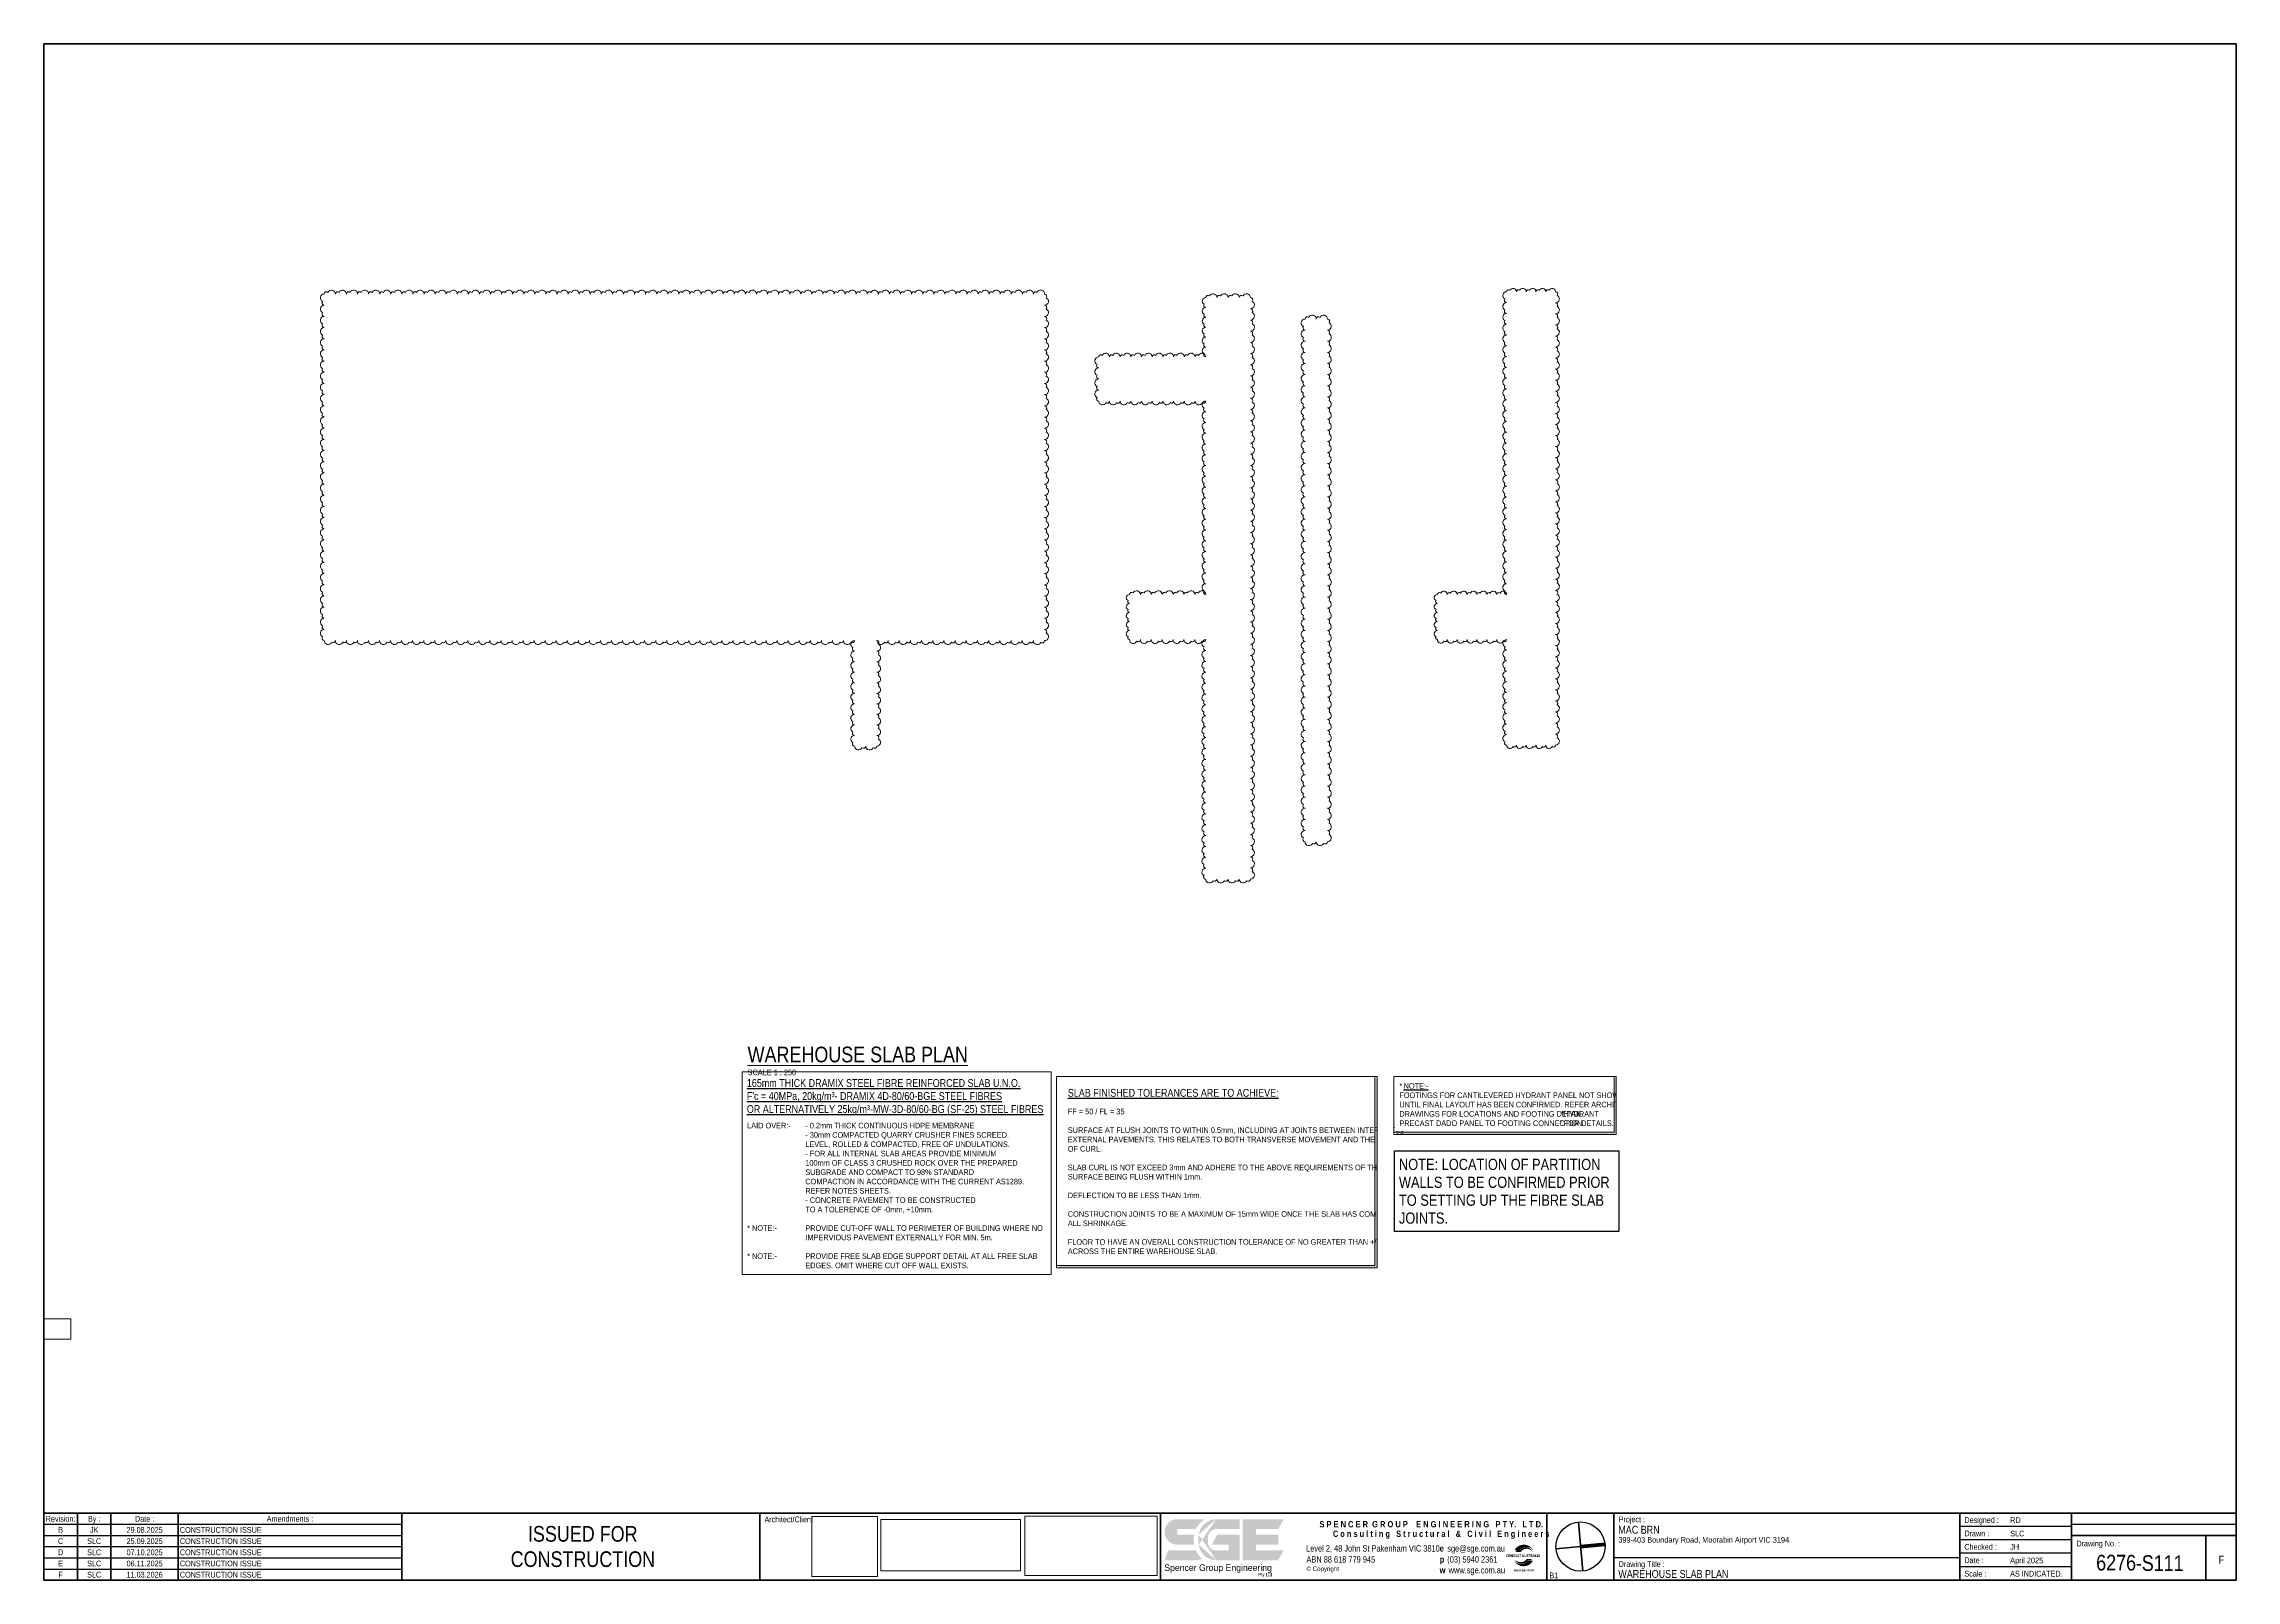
# Paper-space layout 'Layout1' of a CAD drawing. Header units: millimetres. Extents: x 0 to 980, y -108 to 579.
# The model-space entities are those that its viewports show. They can reach past a viewport. Long polylines and large blocks are cut down to what shows.
import ezdxf

# ---------------------------------------------------------------- set-up
doc = ezdxf.new("R2010")
doc.units = ezdxf.units.MM
for name, color, linetype, lineweight in [('A-ANNO-NOTE', 131, 'Continuous', 18), ('A-DETL-GENF', 92, 'Continuous', 18), ('G-ANNO-REVC', 71, 'Continuous', 18), ('G-ANNO-SCHD', 231, 'Continuous', 18), ('G-ANNO-TEXT', 231, 'Continuous', 18), ('G-ANNO-TEXT-2', 7, 'Continuous', 25), ('G-ANNO-TTLB', 6, 'Continuous', 35)]:
    doc.layers.add(name, color=color, linetype=linetype, lineweight=lineweight)
doc.layers.add('G-ANNO-NPLT', color=191, linetype='Continuous')
doc.styles.add('Aller', font='ALLER_RG.TTF', dxfattribs={"width": 0.9, "height": 1.5})
doc.styles.add('Aller_B', font='ALLER.TTF', dxfattribs={"height": 2.9})
doc.styles.add('Arial Narrow_10', font='ARIALN.TTF', dxfattribs={"height": 3.5})
doc.styles.add('Arial Narrow_11', font='ARIALN.TTF', dxfattribs={"height": 5})
doc.styles.add('Arial Narrow_3', font='ARIALN.TTF', dxfattribs={"height": 350})
doc.styles.add('Arial Narrow_4', font='ARIALN.TTF', dxfattribs={"height": 250})
doc.styles.add('Arial Narrow_5', font='ARIALN.TTF', dxfattribs={"height": 2.5})
doc.styles.add('Arial Narrow_6', font='ARIALN.TTF', dxfattribs={"height": 7})
doc.styles.add('Arial Narrow_7', font='ARIALN.TTF', dxfattribs={"width": 0.885, "height": 2.85})
doc.styles.add('Arial Narrow_8', font='ARIALN.TTF', dxfattribs={"height": 2})
doc.styles.add('Arial Narrow_9', font='ARIALN.TTF', dxfattribs={"height": 2.5755})
doc.styles.add('Arial Narrow_B', font='ARIALNB.TTF', dxfattribs={"width": 0.9, "height": 2.85})
doc.styles.add('Arial Narrow_B_1', font='ARIALNB.TTF', dxfattribs={"height": 2.8})
doc.styles.add('Arial Narrow_B_2', font='ARIALNB.TTF', dxfattribs={"width": 0.9, "height": 2.8})
doc.styles.add('Malgun Gothic_B', font='malgunbd.ttf', dxfattribs={"height": 1.1})
doc.styles.add('Malgun Gothic_B_1', font='malgunbd.ttf', dxfattribs={"height": 1})
picture_1 = doc.add_image_def('image1.png', size_in_pixel=(4262, 1904))
picture_2 = doc.add_image_def('image2.png', size_in_pixel=(1200, 1095))
picture_3 = doc.add_image_def('image3.png', size_in_pixel=(331, 122))

# ---------------------------------------------------------------- blocks, each defined once
blk = doc.blocks.new('B1 Long - B1 Long-2765139-WAREHOUSE SLAB PLAN')
at = {"layer": 'G-ANNO-TTLB', "lineweight": 18}
h = blk.add_hatch(color=256, dxfattribs=at)
edge = h.paths.add_edge_path()
edge.add_line((506.65, -80.55), (519.31, -80.55))
edge.add_arc((523.24, -88.76), 9.1, 115.53894, 155.55324)
edge.add_line((514.95, -85), (506.66, -85))
edge.add_arc((506.66, -86.25), 1.25, 90, 270.00077)
edge.add_line((506.66, -87.5), (514.31, -87.5))
edge.add_arc((523.2, -89.72), 9.17, 165.97541, 194.02461)
edge.add_line((514.31, -91.94), (506.65, -91.94))
edge.add_arc((506.65, -86.25), 5.69, 90, 269.99694, ccw=False)
at = {"layer": 'G-ANNO-TTLB', "lineweight": 13}
h = blk.add_hatch(color=256, dxfattribs=at)
edge = h.paths.add_edge_path()
edge.add_line((524.54, -87.5), (534.62, -87.5))
edge.add_line((534.62, -87.5), (534.62, -98.89))
edge.add_line((534.62, -98.89), (524.08, -98.89))
edge.add_arc((524.08, -91.04), 7.84, 186.57521, 270, ccw=False)
edge.add_arc((525.21, -89.72), 9.2, 166.01762, 193.98238, ccw=False)
edge.add_arc((524.08, -88.4), 7.84, 90.54279, 173.42791, ccw=False)
edge.add_line((524, -80.55), (534.62, -80.55))
edge.add_line((534.62, -80.55), (534.62, -85))
edge.add_line((534.62, -85), (523.47, -85))
edge.add_arc((524.4, -88.99), 4.1, 103.16477, 158.6972)
edge.add_arc((529.48, -89.72), 9.17, 165.97035, 194.02965)
edge.add_arc((523.51, -91.48), 2.96, 188.94128, 269.19674)
edge.add_line((523.47, -94.44), (529.62, -94.44))
edge.add_line((529.62, -94.44), (529.62, -91.94))
edge.add_line((529.62, -91.94), (522.15, -91.94))
edge.add_line((522.15, -91.94), (524.54, -87.5))
blk.add_hatch(color=256, dxfattribs=at).paths.add_polyline_path([(535.95, -98.89), (535.95, -80.55), (554.29, -80.55), (551.79, -85), (541.79, -85), (541.79, -87.5), (551.79, -87.5), (551.79, -91.94), (541.79, -91.94), (541.79, -94.43), (554.29, -94.46), (551.79, -98.89)])
at = {"layer": 'G-ANNO-TTLB', "lineweight": 18}
h = blk.add_hatch(color=256, dxfattribs=at)
edge = h.paths.add_edge_path()
edge.add_line((500.95, -98.89), (502.59, -94.43))
edge.add_line((502.59, -94.43), (514.95, -94.43))
edge.add_arc((522.77, -91.5), 8.34, 200.52443, 232.74645)
edge.add_arc((514.84, -93), 5.89, 267.49856, 299.22455, ccw=False)
edge.add_line((514.58, -98.89), (500.95, -98.89))
h = blk.add_hatch(color=256, dxfattribs=at)
edge = h.paths.add_edge_path()
edge.add_spline(control_points=[(657.47, -94.43), (657.6, -94.14), (657.93, -93.6), (658.63, -92.91), (659.5, -92.38), (660.49, -92.03), (661.6, -91.91), (662.71, -92.03), (663.71, -92.38), (664.57, -92.91), (665.28, -93.6), (665.6, -94.14), (665.74, -94.43)], knot_values=[0, 0, 0, 0, 0.1, 0.2, 0.3, 0.4, 0.5, 0.6, 0.7, 0.8, 0.9, 1, 1, 1, 1], degree=3, periodic=0)
edge.add_spline(control_points=[(665.73, -94.43), (665.54, -94.18), (665.12, -93.73), (664.43, -93.31), (663.83, -93.09), (663.18, -92.94), (662.37, -92.92), (661.53, -93.1), (660.59, -93.52), (660.02, -94.03), (659.73, -94.43)], knot_values=[0, 0, 0, 0, 0.138889, 0.277778, 0.347222, 0.416667, 0.555556, 0.666667, 0.777778, 1, 1, 1, 1], degree=3, periodic=0)
edge.add_line((659.73, -94.43), (657.47, -94.43))
h = blk.add_hatch(color=256, dxfattribs=at)
edge = h.paths.add_edge_path()
edge.add_line((658.31, -94.53), (659.78, -94.53))
edge.add_spline(control_points=[(659.78, -94.53), (660.02, -94.2), (660.39, -93.84), (660.92, -93.52), (661.2, -93.37), (661.44, -93.27), (661.64, -93.21), (661.8, -93.16), (661.96, -93.12), (662.17, -93.09), (662.39, -93.06), (662.59, -93.03), (662.91, -93.04), (662.93, -93.04), (663.15, -93.05), (663.26, -93.07), (663.32, -93.08)], knot_values=[0, 0, 0, 0, 0.181818, 0.227273, 0.272727, 0.318182, 0.340909, 0.363636, 0.386364, 0.409091, 0.443182, 0.477273, 0.522727, 0.659091, 0.818182, 1, 1, 1, 1], degree=3, periodic=0)
edge.add_spline(control_points=[(663.32, -93.08), (663.82, -93.26), (664.7, -93.8), (665.28, -94.59), (665.48, -95.03)], knot_values=[0, 0, 0, 0, 0.5, 1, 1, 1, 1], degree=3, periodic=0)
edge.add_arc((662.9, -97), 3.25, 37.32682, 146.99109)
edge.add_line((660.18, -95.23), (657.92, -95.23))
edge.add_line((657.92, -95.23), (658.31, -94.53))
at = {"layer": 'G-ANNO-TTLB', "lineweight": 70}
blk.add_hatch(color=256, dxfattribs=at).paths.add_polyline_path([(686.98, -93.3), (686.89, -92.27), (697.84, -91.31), (697.93, -92.34)])
at = {"layer": 'G-ANNO-TTLB', "lineweight": 18}
h = blk.add_hatch(color=256, dxfattribs=at)
edge = h.paths.add_edge_path()
edge.add_spline(control_points=[(665.61, -99.08), (665.48, -99.37), (665.15, -99.92), (664.45, -100.61), (663.58, -101.14), (662.59, -101.48), (661.48, -101.6), (660.37, -101.48), (659.37, -101.14), (658.51, -100.61), (657.8, -99.92), (657.47, -99.37), (657.34, -99.08)], knot_values=[0, 0, 0, 0, 0.1, 0.2, 0.3, 0.4, 0.5, 0.6, 0.7, 0.8, 0.9, 1, 1, 1, 1], degree=3, periodic=0)
edge.add_spline(control_points=[(657.35, -99.08), (657.54, -99.33), (657.96, -99.78), (658.65, -100.2), (659.25, -100.43), (659.9, -100.58), (660.7, -100.6), (661.55, -100.42), (662.49, -99.99), (663.06, -99.49), (663.35, -99.08)], knot_values=[0, 0, 0, 0, 0.138889, 0.277778, 0.347222, 0.416667, 0.555556, 0.666667, 0.777778, 1, 1, 1, 1], degree=3, periodic=0)
edge.add_line((663.35, -99.08), (665.61, -99.08))
h = blk.add_hatch(color=256, dxfattribs=at)
edge = h.paths.add_edge_path()
edge.add_line((664.77, -98.98), (663.3, -98.98))
edge.add_spline(control_points=[(663.3, -98.98), (663.06, -99.31), (662.69, -99.67), (662.16, -100), (661.88, -100.14), (661.64, -100.24), (661.43, -100.31), (661.28, -100.35), (661.12, -100.39), (660.91, -100.43), (660.69, -100.46), (660.49, -100.48), (660.17, -100.48), (660.15, -100.48), (659.93, -100.46), (659.82, -100.45), (659.76, -100.44)], knot_values=[0, 0, 0, 0, 0.181818, 0.227273, 0.272727, 0.318182, 0.340909, 0.363636, 0.386364, 0.409091, 0.443182, 0.477273, 0.522727, 0.659091, 0.818182, 1, 1, 1, 1], degree=3, periodic=0)
edge.add_spline(control_points=[(659.76, -100.44), (659.26, -100.25), (658.38, -99.72), (657.8, -98.93), (657.6, -98.49)], knot_values=[0, 0, 0, 0, 0.5, 1, 1, 1, 1], degree=3, periodic=0)
edge.add_arc((660.18, -96.52), 3.25, 217.32682, 326.99109)
edge.add_line((662.9, -98.29), (665.16, -98.29))
edge.add_line((665.16, -98.29), (664.77, -98.98))
at = {"layer": 'A-ANNO-NOTE', "lineweight": 35}
for p, q in [((687.89, -103.74), (685.97, -81.83)), ((686.93, -92.79), (675.97, -93.74))]:
    blk.add_line(p, q, dxfattribs=at)
at = {"layer": 'A-ANNO-NOTE', "lineweight": 70}
for p, q in [((697.84, -91.31), (686.89, -92.27)), ((686.89, -92.27), (686.98, -93.3)), ((686.98, -93.3), (697.93, -92.34)), ((697.93, -92.34), (697.84, -91.31))]:
    blk.add_line(p, q, dxfattribs=at)
at = {"layer": 'G-ANNO-TTLB', "lineweight": 70}
for p, q in [((980, 579.19), (0, 579.19)), ((0, 579.19), (0, -107.81)), ((980, -107.81), (980, 579.19)), ((980, -77.81), (0, -77.81)), ((0, -107.81), (980, -107.81))]:
    blk.add_line(p, q, dxfattribs=at)
at = {"layer": 'G-ANNO-TTLB', "lineweight": 50}
for p, q in [((15, -107.81), (15, -77.81)), ((30, -107.81), (30, -77.81)), ((60, -107.81), (60, -77.81)), ((160, -107.81), (160, -77.81)), ((320, -107.81), (320, -77.81)), ((499.21, -107.81), (499.21, -77.81)), ((671.83, -107.81), (671.83, -77.81)), ((701.83, -107.81), (701.83, -77.81)), ((856.45, -107.81), (856.45, -77.81)), ((906.45, -77.81), (906.45, -107.81))]:
    blk.add_line(p, q, dxfattribs=at)
at = {"layer": 'G-ANNO-TTLB', "lineweight": 25}
for p, q in [((0, -82.82), (160, -82.82)), ((0, -87.82), (160, -87.82)), ((906.45, -83.81), (856.45, -83.81)), ((906.45, -82.81), (980, -82.81)), ((0, -92.82), (160, -92.82)), ((0, -97.82), (160, -97.82)), ((856.45, -97.81), (701.83, -97.81)), ((906.45, -89.81), (856.45, -89.81)), ((906.45, -95.81), (856.45, -95.81)), ((0, -102.82), (160, -102.82)), ((906.45, -101.81), (856.45, -101.81))]:
    blk.add_line(p, q, dxfattribs=at)
at = {"layer": 'G-ANNO-TTLB'}
for p, q in [((906.45, -87.81), (980, -87.81)), ((966.45, -107.81), (966.45, -87.81))]:
    blk.add_line(p, q, dxfattribs=at)
at = {"layer": 'G-ANNO-TTLB', "lineweight": 25}
blk.add_circle((686.93, -92.79), 11, dxfattribs=at)
at = {"layer": 'G-ANNO-TTLB', "lineweight": 18, "attachment_point": 1}
for s, insert, char_height, width, style in [('ISSUED FOR ', (216.41, -83.6), 7, 61.8101, 'Arial Narrow_6'), ('Architect/Client', (322.13, -79.34), 2.5755, 23.4093, 'Arial Narrow_9'), ('S P E N C E R  G R O U P    E N G I N E E R I N G   P T Y.   L T D. ', (570.22, -81.41), 2.8, 115.8438, 'Arial Narrow_B_1'), ('C o n s u l t i n g   S t r u c t u r a l   &   C i v i l   E n g i n e e r s', (576.23, -85.66), 2.8, 101.0126, 'Arial Narrow_B_2'), ('Project :', (703.97, -79.34), 2.575, 12.7468, 'Arial Narrow_9'), ('Designed :', (858.51, -79.63), 2.575, 16.5949, 'Arial Narrow_9'), ('Drawn :', (858.51, -85.63), 2.575, 11.865, 'Arial Narrow_9'), ('CONSTRUCTION', (208.67, -94.91), 7, 77.924, 'Arial Narrow_6'), ('ABN 88 618 779 945', (564.41, -97.09), 2.85, 33.0624, 'Arial Narrow_7'), ('Level 2, 48 John St Pakenham VIC 3810', (564.25, -92.17), 2.85, 64.3511, 'Arial Narrow_7'), ('\\fArial Narrow|b1|i0|c0|p34|;\\W.9;e', (623.96, -92.17), 2.85, 2.0203, 'Arial Narrow_B'), ('\\fArial Narrow|b1|i0|c0|p34|;\\W.9;p', (623.96, -97.09), 2.85, 2.2367, 'Arial Narrow_B'), ('sge@sge.com.au', (627.36, -92.17), 2.85, 27.8121, 'Arial Narrow_7'), ('(03) 5940 2361', (627.36, -97.09), 2.85, 24.2647, 'Arial Narrow_7'), ('CONSULT AUSTRALIA', (653.51, -96.31), 1.1, 20.1224, 'Malgun Gothic_B'), ('Checked :', (858.51, -91.63), 2.575, 15.6329, 'Arial Narrow_9'), ('Date :', (858.51, -97.63), 2.575, 9.2194, 'Arial Narrow_9'), ('Drawing No. :', (908.58, -90.15), 2.5755, 20.924, 'Arial Narrow_9'), ('Spencer Group Engineering', (500.87, -100.77), 2.9, 61.4894, 'Aller_B'), ('Pty Ltd', (542.67, -104.6), 1.5, 7.2152, 'Aller'), ('© Copyright', (564.41, -101.7), 2, 15.1519, 'Arial Narrow_8'), ('\\fArial Narrow|b1|i0|c0|p34|;\\W.9;w', (623.96, -101.92), 2.85, 2.8139, 'Arial Narrow_B'), ('www.sge.com.au', (627.99, -101.92), 2.85, 27.1026, 'Arial Narrow_7'), ('Member Firm', (657.28, -102.92), 1, 10.8228, 'Malgun Gothic_B_1'), ('B1', (673.03, -104.38), 2.575, 4.2489, 'Arial Narrow_9'), ('Drawing Title :', (703.97, -99.34), 2.5755, 22.2067, 'Arial Narrow_9'), ('Scale :', (858.51, -103.63), 2.575, 10.6624, 'Arial Narrow_9'), ('AS INDICATED.', (878.97, -103.63), 2.5755, 25.2532, 'Arial Narrow_9')]:
    blk.add_mtext(s, dxfattribs=dict(at, insert=insert, char_height=char_height, width=width, style=style))
at = {"layer": 'G-ANNO-TTLB', "lineweight": 18}
image = blk.add_image(picture_2, insert=(343.31, -106.2), size_in_units=(29.4, 26.83), dxfattribs=at)
image.dxf.flags = 7
image = blk.add_image(picture_3, insert=(374.13, -103.71), size_in_units=(62.48, 23.03), dxfattribs=at)
image.dxf.flags = 7
image = blk.add_image(picture_1, insert=(438.49, -105.71), size_in_units=(59.22, 26.46), dxfattribs=at)
image.dxf.flags = 7
blk = doc.blocks.new('Family - ___-2881761-WAREHOUSE SLAB PLAN')
at = {"layer": 'G-ANNO-REVC'}
for centre, radius, start, end in [((125.36, 465.57), 1.75, 90, 244.79123), ((125.36, 460.57), 1.75, 90, 244.79123), ((125.36, 463.32), 1, 138.18969, 270), ((126.35, 467.32), 0.991, 48.18969, 180), ((128.58, 467.32), 1.73, 0, 154.79123), ((131.3, 467.32), 0.991, 48.18969, 180), ((133.53, 467.32), 1.73, 0, 154.79123), ((136.26, 467.32), 0.991, 48.18969, 180), ((138.49, 467.32), 1.73, 0, 154.79123), ((141.21, 467.32), 0.991, 48.18969, 180), ((143.44, 467.32), 1.73, 0, 154.79123), ((146.16, 467.32), 0.991, 48.18969, 180), ((148.39, 467.32), 1.73, 0, 154.79123), ((151.12, 467.32), 0.991, 48.18969, 180), ((153.35, 467.32), 1.73, 0, 154.79123), ((156.07, 467.32), 0.991, 48.18969, 180), ((158.3, 467.32), 1.73, 0, 154.79123), ((161.03, 467.32), 0.991, 48.18969, 180), ((163.25, 467.32), 1.73, 0, 154.79123), ((165.98, 467.32), 0.991, 48.18969, 180), ((168.21, 467.32), 1.73, 0, 154.79123), ((170.93, 467.32), 0.991, 48.18969, 180), ((173.16, 467.32), 1.73, 0, 154.79123), ((175.89, 467.32), 0.991, 48.18969, 180), ((178.12, 467.32), 1.73, 0, 154.79123), ((180.84, 467.32), 0.991, 48.18969, 180), ((183.07, 467.32), 1.73, 0, 154.79123), ((185.79, 467.32), 0.991, 48.18969, 180), ((188.02, 467.32), 1.73, 0, 154.79123), ((190.75, 467.32), 0.991, 48.18969, 180), ((192.98, 467.32), 1.73, 0, 154.79123), ((195.7, 467.32), 0.991, 48.18969, 180), ((197.93, 467.32), 1.73, 0, 154.79123), ((200.65, 467.32), 0.991, 48.18969, 180), ((202.88, 467.32), 1.73, 0, 154.79123), ((205.61, 467.32), 0.991, 48.18969, 180), ((207.84, 467.32), 1.73, 0, 154.79123), ((210.56, 467.32), 0.991, 48.18969, 180), ((212.79, 467.32), 1.73, 0, 154.79123), ((215.51, 467.32), 0.991, 48.18969, 180), ((217.74, 467.32), 1.73, 0, 154.79123), ((220.47, 467.32), 0.991, 48.18969, 180), ((222.7, 467.32), 1.73, 0, 154.79123), ((225.42, 467.32), 0.991, 48.18969, 180), ((227.65, 467.32), 1.73, 0, 154.79123), ((230.38, 467.32), 0.991, 48.18969, 180), ((232.6, 467.32), 1.73, 0, 154.79123), ((235.33, 467.32), 0.991, 48.18969, 180), ((237.56, 467.32), 1.73, 0, 154.79123), ((240.28, 467.32), 0.991, 48.18969, 180), ((242.51, 467.32), 1.73, 0, 154.79123), ((245.24, 467.32), 0.991, 48.18969, 180), ((247.47, 467.32), 1.73, 0, 154.79123), ((250.19, 467.32), 0.991, 48.18969, 180), ((252.42, 467.32), 1.73, 0, 154.79123), ((255.14, 467.32), 0.991, 48.18969, 180), ((257.37, 467.32), 1.73, 0, 154.79123), ((260.1, 467.32), 0.991, 48.18969, 180), ((262.33, 467.32), 1.73, 0, 154.79123), ((265.05, 467.32), 0.991, 48.18969, 180), ((267.28, 467.32), 1.73, 0, 154.79123), ((270, 467.32), 0.991, 48.18969, 180), ((272.23, 467.32), 1.73, 0, 154.79123), ((274.96, 467.32), 0.991, 48.18969, 180), ((277.19, 467.32), 1.73, 0, 154.79123), ((279.91, 467.32), 0.991, 48.18969, 180), ((282.14, 467.32), 1.73, 0, 154.79123), ((284.86, 467.32), 0.991, 48.18969, 180), ((287.09, 467.32), 1.73, 0, 154.79123), ((289.82, 467.32), 0.991, 48.18969, 180), ((292.05, 467.32), 1.73, 0, 154.79123), ((294.77, 467.32), 0.991, 48.18969, 180), ((297, 467.32), 1.73, 0, 154.79123), ((299.73, 467.32), 0.991, 48.18969, 180), ((301.95, 467.32), 1.73, 0, 154.79123), ((304.68, 467.32), 0.991, 48.18969, 180), ((306.91, 467.32), 1.73, 0, 154.79123), ((309.63, 467.32), 0.991, 48.18969, 180), ((311.86, 467.32), 1.73, 0, 154.79123), ((314.59, 467.32), 0.991, 48.18969, 180), ((316.81, 467.32), 1.73, 0, 154.79123), ((319.54, 467.32), 0.991, 48.18969, 180), ((321.77, 467.32), 1.73, 0, 154.79123), ((324.49, 467.32), 0.991, 48.18969, 180), ((326.72, 467.32), 1.73, 0, 154.79123), ((329.45, 467.32), 0.991, 48.18969, 180), ((331.68, 467.32), 1.73, 0, 154.79123), ((334.4, 467.32), 0.991, 48.18969, 180), ((336.63, 467.32), 1.73, 0, 154.79123), ((339.35, 467.32), 0.991, 48.18969, 180), ((341.58, 467.32), 1.73, 0, 154.79123), ((344.31, 467.32), 0.991, 48.18969, 180), ((346.54, 467.32), 1.73, 0, 154.79123), ((349.26, 467.32), 0.991, 48.18969, 180), ((351.49, 467.32), 1.73, 0, 154.79123), ((354.21, 467.32), 0.991, 48.18969, 180), ((356.44, 467.32), 1.73, 0, 154.79123), ((359.17, 467.32), 0.991, 48.18969, 180), ((361.4, 467.32), 1.73, 0, 154.79123), ((364.12, 467.32), 0.991, 48.18969, 180), ((366.35, 467.32), 1.73, 0, 154.79123), ((369.07, 467.32), 0.991, 48.18969, 180), ((371.3, 467.32), 1.73, 0, 154.79123), ((374.03, 467.32), 0.991, 48.18969, 180), ((376.26, 467.32), 1.73, 0, 154.79123), ((378.98, 467.32), 0.991, 48.18969, 180), ((381.21, 467.32), 1.73, 0, 154.79123), ((383.94, 467.32), 0.991, 48.18969, 180), ((386.16, 467.32), 1.73, 0, 154.79123), ((388.89, 467.32), 0.991, 48.18969, 180), ((391.12, 467.32), 1.73, 0, 154.79123), ((393.84, 467.32), 0.991, 48.18969, 180), ((396.07, 467.32), 1.73, 0, 154.79123), ((398.8, 467.32), 0.991, 48.18969, 180), ((401.03, 467.32), 1.73, 0, 154.79123), ((403.75, 467.32), 0.991, 48.18969, 180), ((405.98, 467.32), 1.73, 0, 154.79123), ((408.7, 467.32), 0.991, 48.18969, 180), ((410.93, 467.32), 1.73, 0, 154.79123), ((413.66, 467.32), 0.991, 48.18969, 180), ((415.89, 467.32), 1.73, 0, 154.79123), ((418.61, 467.32), 0.991, 48.18969, 180), ((420.84, 467.32), 1.73, 0, 154.79123), ((423.56, 467.32), 0.991, 48.18969, 180), ((425.79, 467.32), 1.73, 0, 154.79123), ((428.52, 467.32), 0.991, 48.18969, 180), ((430.75, 467.32), 1.73, 0, 154.79123), ((433.47, 467.32), 0.991, 48.18969, 180), ((435.7, 467.32), 1.73, 0, 154.79123), ((438.42, 467.32), 0.991, 48.18969, 180), ((440.65, 467.32), 1.73, 0, 154.79123), ((443.38, 467.32), 0.991, 48.18969, 180), ((445.61, 467.32), 1.73, 0, 154.79123), ((447.34, 466.32), 1, 318.18969, 90), ((447.34, 464.07), 1.75, 270, 64.79123), ((447.34, 461.32), 1, 318.18969, 90), ((447.34, 459.07), 1.75, 270, 64.79123), ((519.39, 464.14), 1.55, 90, 244.79123), ((519.39, 459.72), 1.55, 90, 244.79123), ((519.39, 462.15), 0.884, 138.18969, 270), ((520.39, 465.69), 1, 48.18969, 180), ((522.64, 465.69), 1.75, 0, 154.79123), ((525.39, 465.69), 1, 48.18969, 180), ((527.64, 465.69), 1.75, 0, 154.79123), ((530.39, 465.69), 1, 48.18969, 180), ((532.64, 465.69), 1.75, 0, 154.79123), ((535.39, 465.69), 1, 48.18969, 180), ((537.64, 465.69), 1.75, 0, 154.79123), ((539.39, 464.69), 1, 318.18969, 90), ((539.39, 462.44), 1.75, 270, 64.79123), ((539.39, 459.69), 1, 318.18969, 90), ((653.87, 466.63), 1.69, 90, 244.79123), ((653.87, 461.79), 1.69, 90, 244.79123), ((653.87, 464.45), 0.967, 138.18969, 270), ((654.75, 468.32), 0.875, 48.18969, 180), ((656.72, 468.32), 1.53, 0, 154.79123), ((659.12, 468.32), 0.875, 48.18969, 180), ((661.09, 468.32), 1.53, 0, 154.79123), ((663.5, 468.32), 0.875, 48.18969, 180), ((665.46, 468.32), 1.53, 0, 154.79123), ((667.87, 468.32), 0.875, 48.18969, 180), ((669.84, 468.32), 1.53, 0, 154.79123), ((672.24, 468.32), 0.875, 48.18969, 180), ((674.21, 468.32), 1.53, 0, 154.79123), ((675.74, 467.33), 0.989, 318.18969, 90), ((675.74, 465.11), 1.73, 270, 64.79123), ((675.74, 462.39), 0.989, 318.18969, 90), ((675.74, 460.16), 1.73, 270, 64.79123), ((125.36, 455.57), 1.75, 90, 244.79123), ((125.36, 450.57), 1.75, 90, 244.79123), ((125.36, 458.32), 1, 138.18969, 270), ((125.36, 453.32), 1, 138.18969, 270), ((447.34, 456.32), 1, 318.18969, 90), ((447.34, 454.07), 1.75, 270, 64.79123), ((447.34, 451.32), 1, 318.18969, 90), ((519.39, 455.3), 1.55, 90, 244.79123), ((519.39, 450.88), 1.55, 90, 244.79123), ((519.39, 457.73), 0.884, 138.18969, 270), ((519.39, 453.31), 0.884, 138.18969, 270), ((539.39, 457.44), 1.75, 270, 64.79123), ((539.39, 454.69), 1, 318.18969, 90), ((539.39, 452.44), 1.75, 270, 64.79123), ((563.8, 454.39), 1.74, 90, 244.79123), ((563.8, 449.42), 1.74, 90, 244.79123), ((563.8, 452.16), 0.995, 138.18969, 270), ((564.8, 456.13), 1, 48.18969, 180), ((567.05, 456.13), 1.75, 0, 154.79123), ((569.8, 456.13), 1, 48.18969, 180), ((572.05, 456.13), 1.75, 0, 154.79123), ((573.8, 455.14), 0.995, 318.18969, 90), ((573.8, 452.9), 1.74, 270, 64.79123), ((573.8, 450.17), 0.995, 318.18969, 90), ((653.87, 456.96), 1.69, 90, 244.79123), ((653.87, 452.12), 1.69, 90, 244.79123), ((653.87, 459.62), 0.967, 138.18969, 270), ((653.87, 454.78), 0.967, 138.18969, 270), ((675.74, 457.44), 0.989, 318.18969, 90), ((675.74, 455.22), 1.73, 270, 64.79123), ((675.74, 452.5), 0.989, 318.18969, 90), ((675.74, 450.27), 1.73, 270, 64.79123), ((125.36, 445.57), 1.75, 90, 244.79123), ((125.36, 440.57), 1.75, 90, 244.79123), ((125.36, 448.32), 1, 138.18969, 270), ((125.36, 443.32), 1, 138.18969, 270), ((447.34, 449.07), 1.75, 270, 64.79123), ((447.34, 446.32), 1, 318.18969, 90), ((447.34, 444.07), 1.75, 270, 64.79123), ((447.34, 441.32), 1, 318.18969, 90), ((519.39, 446.47), 1.55, 90, 244.79123), ((519.39, 442.05), 1.55, 90, 244.79123), ((519.39, 448.9), 0.884, 138.18969, 270), ((519.39, 444.48), 0.884, 138.18969, 270), ((539.39, 449.69), 1, 318.18969, 90), ((539.39, 447.44), 1.75, 270, 64.79123), ((539.39, 444.69), 1, 318.18969, 90), ((539.39, 442.44), 1.75, 270, 64.79123), ((563.8, 444.45), 1.74, 90, 244.79123), ((563.8, 439.48), 1.74, 90, 244.79123), ((563.8, 447.18), 0.995, 138.18969, 270), ((563.8, 442.21), 0.995, 138.18969, 270), ((573.8, 447.93), 1.74, 270, 64.79123), ((573.8, 445.19), 0.995, 318.18969, 90), ((573.8, 442.96), 1.74, 270, 64.79123), ((573.8, 440.22), 0.995, 318.18969, 90), ((653.87, 447.29), 1.69, 90, 244.79123), ((653.87, 442.45), 1.69, 90, 244.79123), ((653.87, 449.95), 0.967, 138.18969, 270), ((653.87, 445.11), 0.967, 138.18969, 270), ((675.74, 447.55), 0.989, 318.18969, 90), ((675.74, 445.33), 1.73, 270, 64.79123), ((675.74, 442.61), 0.989, 318.18969, 90), ((675.74, 440.38), 1.73, 270, 64.79123), ((125.36, 435.57), 1.75, 90, 244.79123), ((125.36, 430.57), 1.75, 90, 244.79123), ((125.36, 438.32), 1, 138.18969, 270), ((125.36, 433.32), 1, 138.18969, 270), ((447.34, 439.07), 1.75, 270, 64.79123), ((447.34, 436.32), 1, 318.18969, 90), ((447.34, 434.07), 1.75, 270, 64.79123), ((447.34, 431.32), 1, 318.18969, 90), ((471.55, 437.45), 1.73, 90, 244.79123), ((471.55, 432.52), 1.73, 90, 244.79123), ((471.55, 435.23), 0.986, 138.18969, 270), ((472.51, 439.18), 0.957, 48.18969, 180), ((474.66, 439.18), 1.67, 0, 154.79123), ((477.29, 439.18), 0.957, 48.18969, 180), ((479.44, 439.18), 1.67, 0, 154.79123), ((482.07, 439.18), 0.957, 48.18969, 180), ((484.23, 439.18), 1.67, 0, 154.79123), ((486.86, 439.18), 0.957, 48.18969, 180), ((489.01, 439.18), 1.67, 0, 154.79123), ((491.64, 439.18), 0.957, 48.18969, 180), ((493.79, 439.18), 1.67, 0, 154.79123), ((496.43, 439.18), 0.957, 48.18969, 180), ((498.58, 439.18), 1.67, 0, 154.79123), ((501.21, 439.18), 0.957, 48.18969, 180), ((503.36, 439.18), 1.67, 0, 154.79123), ((505.99, 439.18), 0.957, 48.18969, 180), ((508.14, 439.18), 1.67, 0, 154.79123), ((510.78, 439.18), 0.957, 48.18969, 180), ((512.93, 439.18), 1.67, 0, 154.79123), ((515.56, 439.18), 0.957, 48.18969, 180), ((517.71, 439.18), 1.67, 0, 154.79123), ((519.39, 440.06), 0.884, 138.18969, 270), ((539.39, 439.69), 1, 318.18969, 90), ((539.39, 437.44), 1.75, 270, 64.79123), ((539.39, 434.69), 1, 318.18969, 90), ((539.39, 432.44), 1.75, 270, 64.79123), ((563.8, 434.5), 1.74, 90, 244.79123), ((563.8, 429.53), 1.74, 90, 244.79123), ((563.8, 437.24), 0.995, 138.18969, 270), ((563.8, 432.26), 0.995, 138.18969, 270), ((573.8, 437.98), 1.74, 270, 64.79123), ((573.8, 435.25), 0.995, 318.18969, 90), ((573.8, 433.01), 1.74, 270, 64.79123), ((573.8, 430.28), 0.995, 318.18969, 90), ((653.87, 437.62), 1.69, 90, 244.79123), ((653.87, 432.78), 1.69, 90, 244.79123), ((653.87, 440.28), 0.967, 138.18969, 270), ((653.87, 435.44), 0.967, 138.18969, 270), ((653.87, 430.61), 0.967, 138.18969, 270), ((675.74, 437.66), 0.989, 318.18969, 90), ((675.74, 435.44), 1.73, 270, 64.79123), ((675.74, 432.72), 0.989, 318.18969, 90), ((675.74, 430.49), 1.73, 270, 64.79123), ((125.36, 425.57), 1.75, 90, 244.79123), ((125.36, 420.57), 1.75, 90, 244.79123), ((125.36, 428.32), 1, 138.18969, 270), ((125.36, 423.32), 1, 138.18969, 270), ((447.34, 429.07), 1.75, 270, 64.79123), ((447.34, 426.32), 1, 318.18969, 90), ((447.34, 424.07), 1.75, 270, 64.79123), ((447.34, 421.32), 1, 318.18969, 90), ((471.55, 427.59), 1.73, 90, 244.79123), ((471.55, 422.66), 1.73, 90, 244.79123), ((471.55, 430.3), 0.986, 138.18969, 270), ((471.55, 425.37), 0.986, 138.18969, 270), ((539.39, 429.69), 1, 318.18969, 90), ((539.39, 427.44), 1.75, 270, 64.79123), ((539.39, 424.69), 1, 318.18969, 90), ((539.39, 422.44), 1.75, 270, 64.79123), ((563.8, 424.56), 1.74, 90, 244.79123), ((563.8, 427.29), 0.995, 138.18969, 270), ((563.8, 422.32), 0.995, 138.18969, 270), ((573.8, 428.04), 1.74, 270, 64.79123), ((573.8, 425.3), 0.995, 318.18969, 90), ((573.8, 423.06), 1.74, 270, 64.79123), ((653.87, 427.95), 1.69, 90, 244.79123), ((653.87, 423.12), 1.69, 90, 244.79123), ((653.87, 425.77), 0.967, 138.18969, 270), ((653.87, 420.94), 0.967, 138.18969, 270), ((675.74, 427.77), 0.989, 318.18969, 90), ((675.74, 425.55), 1.73, 270, 64.79123), ((675.74, 422.83), 0.989, 318.18969, 90), ((675.74, 420.6), 1.73, 270, 64.79123), ((125.36, 415.57), 1.75, 90, 244.79123), ((125.36, 410.57), 1.75, 90, 244.79123), ((125.36, 418.32), 1, 138.18969, 270), ((125.36, 413.32), 1, 138.18969, 270), ((447.34, 419.07), 1.75, 270, 64.79123), ((447.34, 416.32), 1, 318.18969, 90), ((447.34, 414.07), 1.75, 270, 64.79123), ((447.34, 411.32), 1, 318.18969, 90), ((471.55, 420.44), 0.986, 138.18969, 270), ((473.23, 419.45), 1.67, 180, 334.79123), ((475.38, 419.45), 0.957, 228.18969, 0), ((478.01, 419.45), 1.67, 180, 334.79123), ((480.16, 419.45), 0.957, 228.18969, 0), ((482.79, 419.45), 1.67, 180, 334.79123), ((484.94, 419.45), 0.957, 228.18969, 0), ((487.58, 419.45), 1.67, 180, 334.79123), ((489.73, 419.45), 0.957, 228.18969, 0), ((492.36, 419.45), 1.67, 180, 334.79123), ((494.51, 419.45), 0.957, 228.18969, 0), ((497.14, 419.45), 1.67, 180, 334.79123), ((499.3, 419.45), 0.957, 228.18969, 0), ((501.93, 419.45), 1.67, 180, 334.79123), ((504.08, 419.45), 0.957, 228.18969, 0), ((506.71, 419.45), 1.67, 180, 334.79123), ((508.86, 419.45), 0.957, 228.18969, 0), ((511.49, 419.45), 1.67, 180, 334.79123), ((513.65, 419.45), 0.957, 228.18969, 0), ((516.28, 419.45), 1.67, 180, 334.79123), ((519.39, 417.77), 1.68, 90, 244.79123), ((519.39, 412.96), 1.68, 90, 244.79123), ((518.43, 419.45), 0.957, 228.18969, 0), ((519.39, 415.61), 0.961, 138.18969, 270), ((539.39, 419.69), 1, 318.18969, 90), ((539.39, 417.44), 1.75, 270, 64.79123), ((539.39, 414.69), 1, 318.18969, 90), ((539.39, 412.44), 1.75, 270, 64.79123), ((563.8, 419.58), 1.74, 90, 244.79123), ((563.8, 414.61), 1.74, 90, 244.79123), ((563.8, 417.35), 0.995, 138.18969, 270), ((563.8, 412.37), 0.995, 138.18969, 270), ((573.8, 420.33), 0.995, 318.18969, 90), ((573.8, 418.09), 1.74, 270, 64.79123), ((573.8, 415.36), 0.995, 318.18969, 90), ((573.8, 413.12), 1.74, 270, 64.79123), ((653.87, 418.28), 1.69, 90, 244.79123), ((653.87, 413.45), 1.69, 90, 244.79123), ((653.87, 416.1), 0.967, 138.18969, 270), ((653.87, 411.27), 0.967, 138.18969, 270), ((675.74, 417.88), 0.989, 318.18969, 90), ((675.74, 415.66), 1.73, 270, 64.79123), ((675.74, 412.94), 0.989, 318.18969, 90), ((675.74, 410.71), 1.73, 270, 64.79123), ((125.36, 405.57), 1.75, 90, 244.79123), ((125.36, 400.57), 1.75, 90, 244.79123), ((125.36, 408.32), 1, 138.18969, 270), ((125.36, 403.32), 1, 138.18969, 270), ((447.34, 409.07), 1.75, 270, 64.79123), ((447.34, 406.32), 1, 318.18969, 90), ((447.34, 404.07), 1.75, 270, 64.79123), ((447.34, 401.32), 1, 318.18969, 90), ((519.39, 408.16), 1.68, 90, 244.79123), ((519.39, 403.35), 1.68, 90, 244.79123), ((519.39, 410.8), 0.961, 138.18969, 270), ((519.39, 405.99), 0.961, 138.18969, 270), ((519.39, 401.19), 0.961, 138.18969, 270), ((539.39, 409.69), 1, 318.18969, 90), ((539.39, 407.44), 1.75, 270, 64.79123), ((539.39, 404.69), 1, 318.18969, 90), ((539.39, 402.44), 1.75, 270, 64.79123), ((563.8, 409.64), 1.74, 90, 244.79123), ((563.8, 404.66), 1.74, 90, 244.79123), ((563.8, 407.4), 0.995, 138.18969, 270), ((563.8, 402.43), 0.995, 138.18969, 270), ((573.8, 410.38), 0.995, 318.18969, 90), ((573.8, 408.15), 1.74, 270, 64.79123), ((573.8, 405.41), 0.995, 318.18969, 90), ((573.8, 403.17), 1.74, 270, 64.79123), ((653.87, 408.61), 1.69, 90, 244.79123), ((653.87, 403.78), 1.69, 90, 244.79123), ((653.87, 406.43), 0.967, 138.18969, 270), ((653.87, 401.6), 0.967, 138.18969, 270), ((675.74, 407.99), 0.989, 318.18969, 90), ((675.74, 405.77), 1.73, 270, 64.79123), ((675.74, 403.05), 0.989, 318.18969, 90), ((675.74, 400.82), 1.73, 270, 64.79123), ((125.36, 395.57), 1.75, 90, 244.79123), ((125.36, 390.57), 1.75, 90, 244.79123), ((125.36, 398.32), 1, 138.18969, 270), ((125.36, 393.32), 1, 138.18969, 270), ((447.34, 399.07), 1.75, 270, 64.79123), ((447.34, 396.32), 1, 318.18969, 90), ((447.34, 394.07), 1.75, 270, 64.79123), ((447.34, 391.32), 1, 318.18969, 90), ((519.39, 398.55), 1.68, 90, 244.79123), ((519.39, 393.74), 1.68, 90, 244.79123), ((519.39, 396.38), 0.961, 138.18969, 270), ((519.39, 391.58), 0.961, 138.18969, 270), ((539.39, 399.69), 1, 318.18969, 90), ((539.39, 397.44), 1.75, 270, 64.79123), ((539.39, 394.69), 1, 318.18969, 90), ((539.39, 392.44), 1.75, 270, 64.79123), ((563.8, 399.69), 1.74, 90, 244.79123), ((563.8, 394.72), 1.74, 90, 244.79123), ((563.8, 397.45), 0.995, 138.18969, 270), ((563.8, 392.48), 0.995, 138.18969, 270), ((573.8, 400.44), 0.995, 318.18969, 90), ((573.8, 398.2), 1.74, 270, 64.79123), ((573.8, 395.46), 0.995, 318.18969, 90), ((573.8, 393.23), 1.74, 270, 64.79123), ((653.87, 398.94), 1.69, 90, 244.79123), ((653.87, 394.11), 1.69, 90, 244.79123), ((653.87, 396.76), 0.967, 138.18969, 270), ((653.87, 391.93), 0.967, 138.18969, 270), ((675.74, 398.1), 0.989, 318.18969, 90), ((675.74, 395.88), 1.73, 270, 64.79123), ((675.74, 393.16), 0.989, 318.18969, 90), ((675.74, 390.93), 1.73, 270, 64.79123), ((125.36, 385.57), 1.75, 90, 244.79123), ((125.36, 380.57), 1.75, 90, 244.79123), ((125.36, 388.32), 1, 138.18969, 270), ((125.36, 383.32), 1, 138.18969, 270), ((447.34, 389.07), 1.75, 270, 64.79123), ((447.34, 386.32), 1, 318.18969, 90), ((447.34, 384.07), 1.75, 270, 64.79123), ((447.34, 381.32), 1, 318.18969, 90), ((519.39, 388.93), 1.68, 90, 244.79123), ((519.39, 384.13), 1.68, 90, 244.79123), ((519.39, 386.77), 0.961, 138.18969, 270), ((519.39, 381.96), 0.961, 138.18969, 270), ((539.39, 389.69), 1, 318.18969, 90), ((539.39, 387.44), 1.75, 270, 64.79123), ((539.39, 384.69), 1, 318.18969, 90), ((539.39, 382.44), 1.75, 270, 64.79123), ((563.8, 389.75), 1.74, 90, 244.79123), ((563.8, 384.77), 1.74, 90, 244.79123), ((563.8, 387.51), 0.995, 138.18969, 270), ((563.8, 382.54), 0.995, 138.18969, 270), ((573.8, 390.49), 0.995, 318.18969, 90), ((573.8, 388.25), 1.74, 270, 64.79123), ((573.8, 385.52), 0.995, 318.18969, 90), ((573.8, 383.28), 1.74, 270, 64.79123), ((653.87, 389.27), 1.69, 90, 244.79123), ((653.87, 384.44), 1.69, 90, 244.79123), ((653.87, 387.09), 0.967, 138.18969, 270), ((653.87, 382.26), 0.967, 138.18969, 270), ((675.74, 388.21), 0.989, 318.18969, 90), ((675.74, 385.99), 1.73, 270, 64.79123), ((675.74, 383.27), 0.989, 318.18969, 90), ((675.74, 381.04), 1.73, 270, 64.79123), ((125.36, 375.57), 1.75, 90, 244.79123), ((125.36, 378.32), 1, 138.18969, 270), ((125.36, 373.32), 1, 138.18969, 270), ((447.34, 379.07), 1.75, 270, 64.79123), ((447.34, 376.32), 1, 318.18969, 90), ((447.34, 374.07), 1.75, 270, 64.79123), ((519.39, 379.32), 1.68, 90, 244.79123), ((519.39, 374.52), 1.68, 90, 244.79123), ((519.39, 377.16), 0.961, 138.18969, 270), ((519.39, 372.35), 0.961, 138.18969, 270), ((539.39, 379.69), 1, 318.18969, 90), ((539.39, 377.44), 1.75, 270, 64.79123), ((539.39, 374.69), 1, 318.18969, 90), ((539.39, 372.44), 1.75, 270, 64.79123), ((563.8, 379.8), 1.74, 90, 244.79123), ((563.8, 374.83), 1.74, 90, 244.79123), ((563.8, 377.56), 0.995, 138.18969, 270), ((563.8, 372.59), 0.995, 138.18969, 270), ((573.8, 380.55), 0.995, 318.18969, 90), ((573.8, 378.31), 1.74, 270, 64.79123), ((573.8, 375.57), 0.995, 318.18969, 90), ((573.8, 373.34), 1.74, 270, 64.79123), ((653.87, 379.6), 1.69, 90, 244.79123), ((653.87, 374.77), 1.69, 90, 244.79123), ((653.87, 377.43), 0.967, 138.18969, 270), ((653.87, 372.59), 0.967, 138.18969, 270), ((675.74, 378.32), 0.989, 318.18969, 90), ((675.74, 376.1), 1.73, 270, 64.79123), ((675.74, 373.38), 0.989, 318.18969, 90), ((675.74, 371.15), 1.73, 270, 64.79123), ((125.36, 370.57), 1.75, 90, 244.79123), ((125.36, 365.57), 1.75, 90, 244.79123), ((125.36, 368.32), 1, 138.18969, 270), ((125.36, 363.32), 1, 138.18969, 270), ((447.34, 371.32), 1, 318.18969, 90), ((447.34, 369.07), 1.75, 270, 64.79123), ((447.34, 366.32), 1, 318.18969, 90), ((447.34, 364.07), 1.75, 270, 64.79123), ((519.39, 369.71), 1.68, 90, 244.79123), ((519.39, 364.9), 1.68, 90, 244.79123), ((519.39, 367.55), 0.961, 138.18969, 270), ((519.39, 362.74), 0.961, 138.18969, 270), ((539.39, 369.69), 1, 318.18969, 90), ((539.39, 367.44), 1.75, 270, 64.79123), ((539.39, 364.69), 1, 318.18969, 90), ((539.39, 362.44), 1.75, 270, 64.79123), ((563.8, 369.85), 1.74, 90, 244.79123), ((563.8, 364.88), 1.74, 90, 244.79123), ((563.8, 367.62), 0.995, 138.18969, 270), ((563.8, 362.64), 0.995, 138.18969, 270), ((573.8, 370.6), 0.995, 318.18969, 90), ((573.8, 368.36), 1.74, 270, 64.79123), ((573.8, 365.63), 0.995, 318.18969, 90), ((573.8, 363.39), 1.74, 270, 64.79123), ((653.87, 369.93), 1.69, 90, 244.79123), ((653.87, 365.1), 1.69, 90, 244.79123), ((653.87, 367.76), 0.967, 138.18969, 270), ((653.87, 362.92), 0.967, 138.18969, 270), ((675.74, 368.43), 0.989, 318.18969, 90), ((675.74, 366.21), 1.73, 270, 64.79123), ((675.74, 363.49), 0.989, 318.18969, 90), ((675.74, 361.26), 1.73, 270, 64.79123), ((125.36, 360.57), 1.75, 90, 244.79123), ((125.36, 355.57), 1.75, 90, 244.79123), ((125.36, 358.32), 1, 138.18969, 270), ((125.36, 353.32), 1, 138.18969, 270), ((447.34, 361.32), 1, 318.18969, 90), ((447.34, 359.07), 1.75, 270, 64.79123), ((447.34, 356.32), 1, 318.18969, 90), ((447.34, 354.07), 1.75, 270, 64.79123), ((519.39, 360.1), 1.68, 90, 244.79123), ((519.39, 355.29), 1.68, 90, 244.79123), ((519.39, 357.94), 0.961, 138.18969, 270), ((519.39, 353.13), 0.961, 138.18969, 270), ((539.39, 359.69), 1, 318.18969, 90), ((539.39, 357.44), 1.75, 270, 64.79123), ((539.39, 354.69), 1, 318.18969, 90), ((539.39, 352.44), 1.75, 270, 64.79123), ((563.8, 359.91), 1.74, 90, 244.79123), ((563.8, 354.94), 1.74, 90, 244.79123), ((563.8, 357.67), 0.995, 138.18969, 270), ((563.8, 352.7), 0.995, 138.18969, 270), ((573.8, 360.65), 0.995, 318.18969, 90), ((573.8, 358.42), 1.74, 270, 64.79123), ((573.8, 355.68), 0.995, 318.18969, 90), ((573.8, 353.44), 1.74, 270, 64.79123), ((653.87, 360.26), 1.69, 90, 244.79123), ((653.87, 355.43), 1.69, 90, 244.79123), ((653.87, 358.09), 0.967, 138.18969, 270), ((653.87, 353.25), 0.967, 138.18969, 270), ((675.74, 358.54), 0.989, 318.18969, 90), ((675.74, 356.32), 1.73, 270, 64.79123), ((675.74, 353.6), 0.989, 318.18969, 90), ((675.74, 351.37), 1.73, 270, 64.79123), ((125.36, 350.57), 1.75, 90, 244.79123), ((125.36, 345.57), 1.75, 90, 244.79123), ((125.36, 348.32), 1, 138.18969, 270), ((125.36, 343.32), 1, 138.18969, 270), ((447.34, 351.32), 1, 318.18969, 90), ((447.34, 349.07), 1.75, 270, 64.79123), ((447.34, 346.32), 1, 318.18969, 90), ((447.34, 344.07), 1.75, 270, 64.79123), ((519.39, 350.49), 1.68, 90, 244.79123), ((519.39, 345.68), 1.68, 90, 244.79123), ((519.39, 348.32), 0.961, 138.18969, 270), ((519.39, 343.52), 0.961, 138.18969, 270), ((539.39, 349.69), 1, 318.18969, 90), ((539.39, 347.44), 1.75, 270, 64.79123), ((539.39, 344.69), 1, 318.18969, 90), ((539.39, 342.44), 1.75, 270, 64.79123), ((563.8, 349.96), 1.74, 90, 244.79123), ((563.8, 344.99), 1.74, 90, 244.79123), ((563.8, 347.72), 0.995, 138.18969, 270), ((563.8, 342.75), 0.995, 138.18969, 270), ((573.8, 350.71), 0.995, 318.18969, 90), ((573.8, 348.47), 1.74, 270, 64.79123), ((573.8, 345.74), 0.995, 318.18969, 90), ((573.8, 343.5), 1.74, 270, 64.79123), ((653.87, 350.59), 1.69, 90, 244.79123), ((653.87, 345.76), 1.69, 90, 244.79123), ((653.87, 348.42), 0.967, 138.18969, 270), ((653.87, 343.58), 0.967, 138.18969, 270), ((675.74, 348.65), 0.989, 318.18969, 90), ((675.74, 346.43), 1.73, 270, 64.79123), ((675.74, 343.71), 0.989, 318.18969, 90), ((675.74, 341.48), 1.73, 270, 64.79123), ((125.36, 340.57), 1.75, 90, 244.79123), ((125.36, 335.57), 1.75, 90, 244.79123), ((125.36, 338.32), 1, 138.18969, 270), ((125.36, 333.32), 1, 138.18969, 270), ((447.34, 341.32), 1, 318.18969, 90), ((447.34, 339.07), 1.75, 270, 64.79123), ((447.34, 336.32), 1, 318.18969, 90), ((447.34, 334.07), 1.75, 270, 64.79123), ((486.27, 332.94), 0.974, 48.18969, 180), ((488.46, 332.94), 1.7, 0, 154.79123), ((491.14, 332.94), 0.974, 48.18969, 180), ((493.33, 332.94), 1.7, 0, 154.79123), ((496.01, 332.94), 0.974, 48.18969, 180), ((498.2, 332.94), 1.7, 0, 154.79123), ((500.88, 332.94), 0.974, 48.18969, 180), ((503.07, 332.94), 1.7, 0, 154.79123), ((505.75, 332.94), 0.974, 48.18969, 180), ((507.94, 332.94), 1.7, 0, 154.79123), ((510.62, 332.94), 0.974, 48.18969, 180), ((512.81, 332.94), 1.7, 0, 154.79123), ((515.49, 332.94), 0.974, 48.18969, 180), ((517.68, 332.94), 1.7, 0, 154.79123), ((519.39, 340.87), 1.68, 90, 244.79123), ((519.39, 336.07), 1.68, 90, 244.79123), ((519.39, 338.71), 0.961, 138.18969, 270), ((519.39, 333.91), 0.961, 138.18969, 270), ((539.39, 339.69), 1, 318.18969, 90), ((539.39, 337.44), 1.75, 270, 64.79123), ((539.39, 334.69), 1, 318.18969, 90), ((539.39, 332.44), 1.75, 270, 64.79123), ((563.8, 340.02), 1.74, 90, 244.79123), ((563.8, 335.04), 1.74, 90, 244.79123), ((563.8, 337.78), 0.995, 138.18969, 270), ((563.8, 332.81), 0.995, 138.18969, 270), ((573.8, 340.76), 0.995, 318.18969, 90), ((573.8, 338.52), 1.74, 270, 64.79123), ((573.8, 335.79), 0.995, 318.18969, 90), ((573.8, 333.55), 1.74, 270, 64.79123), ((623.82, 332.94), 0.884, 48.18969, 180), ((625.81, 332.94), 1.55, 0, 154.79123), ((628.24, 332.94), 0.884, 48.18969, 180), ((630.23, 332.94), 1.55, 0, 154.79123), ((632.66, 332.94), 0.884, 48.18969, 180), ((634.65, 332.94), 1.55, 0, 154.79123), ((637.08, 332.94), 0.884, 48.18969, 180), ((639.07, 332.94), 1.55, 0, 154.79123), ((641.5, 332.94), 0.884, 48.18969, 180), ((643.49, 332.94), 1.55, 0, 154.79123), ((645.92, 332.94), 0.884, 48.18969, 180), ((647.91, 332.94), 1.55, 0, 154.79123), ((650.34, 332.94), 0.884, 48.18969, 180), ((652.33, 332.94), 1.55, 0, 154.79123), ((653.87, 340.92), 1.69, 90, 244.79123), ((653.87, 336.09), 1.69, 90, 244.79123), ((653.87, 338.75), 0.967, 138.18969, 270), ((653.87, 333.91), 0.967, 138.18969, 270), ((675.74, 338.76), 0.989, 318.18969, 90), ((675.74, 336.54), 1.73, 270, 64.79123), ((675.74, 333.82), 0.989, 318.18969, 90), ((125.36, 330.57), 1.75, 90, 244.79123), ((125.36, 325.57), 1.75, 90, 244.79123), ((125.36, 328.32), 1, 138.18969, 270), ((125.36, 323.32), 1, 138.18969, 270), ((447.34, 331.32), 1, 318.18969, 90), ((447.34, 329.07), 1.75, 270, 64.79123), ((447.34, 326.32), 1, 318.18969, 90), ((447.34, 324.07), 1.75, 270, 64.79123), ((485.29, 331.53), 1.41, 90, 244.79123), ((485.29, 327.5), 1.41, 90, 244.79123), ((485.29, 323.46), 1.41, 90, 244.79123), ((485.29, 329.72), 0.807, 138.18969, 270), ((485.29, 325.68), 0.807, 138.18969, 270), ((539.39, 329.69), 1, 318.18969, 90), ((539.39, 327.44), 1.75, 270, 64.79123), ((539.39, 324.69), 1, 318.18969, 90), ((539.39, 322.44), 1.75, 270, 64.79123), ((563.8, 330.07), 1.74, 90, 244.79123), ((563.8, 325.1), 1.74, 90, 244.79123), ((563.8, 327.83), 0.995, 138.18969, 270), ((563.8, 322.86), 0.995, 138.18969, 270), ((573.8, 330.82), 0.995, 318.18969, 90), ((573.8, 328.58), 1.74, 270, 64.79123), ((573.8, 325.84), 0.995, 318.18969, 90), ((573.8, 323.61), 1.74, 270, 64.79123), ((622.93, 331.53), 1.41, 90, 244.79123), ((622.93, 327.5), 1.41, 90, 244.79123), ((622.93, 323.46), 1.41, 90, 244.79123), ((622.93, 329.72), 0.807, 138.18969, 270), ((622.93, 325.68), 0.807, 138.18969, 270), ((675.74, 331.59), 1.73, 270, 64.79123), ((675.74, 328.87), 0.989, 318.18969, 90), ((675.74, 326.65), 1.73, 270, 64.79123), ((675.74, 323.93), 0.989, 318.18969, 90), ((125.36, 320.57), 1.75, 90, 244.79123), ((125.36, 315.57), 1.75, 90, 244.79123), ((125.36, 318.32), 1, 138.18969, 270), ((125.36, 313.32), 1, 138.18969, 270), ((447.34, 321.32), 1, 318.18969, 90), ((447.34, 319.07), 1.75, 270, 64.79123), ((447.34, 316.32), 1, 318.18969, 90), ((447.34, 314.07), 1.75, 270, 64.79123), ((485.29, 319.43), 1.41, 90, 244.79123), ((485.29, 315.39), 1.41, 90, 244.79123), ((485.29, 321.65), 0.807, 138.18969, 270), ((485.29, 317.61), 0.807, 138.18969, 270), ((485.29, 313.58), 0.807, 138.18969, 270), ((539.39, 319.69), 1, 318.18969, 90), ((539.39, 317.44), 1.75, 270, 64.79123), ((539.39, 314.69), 1, 318.18969, 90), ((539.39, 312.44), 1.75, 270, 64.79123), ((563.8, 320.12), 1.74, 90, 244.79123), ((563.8, 315.15), 1.74, 90, 244.79123), ((563.8, 317.89), 0.995, 138.18969, 270), ((573.8, 320.87), 0.995, 318.18969, 90), ((573.8, 318.63), 1.74, 270, 64.79123), ((573.8, 315.9), 0.995, 318.18969, 90), ((573.8, 313.66), 1.74, 270, 64.79123), ((622.93, 319.43), 1.41, 90, 244.79123), ((622.93, 315.39), 1.41, 90, 244.79123), ((622.93, 321.65), 0.807, 138.18969, 270), ((622.93, 317.61), 0.807, 138.18969, 270), ((622.93, 313.58), 0.807, 138.18969, 270), ((675.74, 321.7), 1.73, 270, 64.79123), ((675.74, 318.98), 0.989, 318.18969, 90), ((675.74, 316.76), 1.73, 270, 64.79123), ((675.74, 314.04), 0.989, 318.18969, 90), ((127.09, 312.32), 1.73, 180, 334.79123), ((129.31, 312.32), 0.988, 228.18969, 0), ((132.03, 312.32), 1.73, 180, 334.79123), ((134.25, 312.32), 0.988, 228.18969, 0), ((136.96, 312.32), 1.73, 180, 334.79123), ((139.19, 312.32), 0.988, 228.18969, 0), ((141.9, 312.32), 1.73, 180, 334.79123), ((144.12, 312.32), 0.988, 228.18969, 0), ((146.84, 312.32), 1.73, 180, 334.79123), ((149.06, 312.32), 0.988, 228.18969, 0), ((151.78, 312.32), 1.73, 180, 334.79123), ((154, 312.32), 0.988, 228.18969, 0), ((156.72, 312.32), 1.73, 180, 334.79123), ((158.94, 312.32), 0.988, 228.18969, 0), ((161.66, 312.32), 1.73, 180, 334.79123), ((163.88, 312.32), 0.988, 228.18969, 0), ((166.59, 312.32), 1.73, 180, 334.79123), ((168.82, 312.32), 0.988, 228.18969, 0), ((171.53, 312.32), 1.73, 180, 334.79123), ((173.75, 312.32), 0.988, 228.18969, 0), ((176.47, 312.32), 1.73, 180, 334.79123), ((178.69, 312.32), 0.988, 228.18969, 0), ((181.41, 312.32), 1.73, 180, 334.79123), ((183.63, 312.32), 0.988, 228.18969, 0), ((186.35, 312.32), 1.73, 180, 334.79123), ((188.57, 312.32), 0.988, 228.18969, 0), ((191.28, 312.32), 1.73, 180, 334.79123), ((193.51, 312.32), 0.988, 228.18969, 0), ((196.22, 312.32), 1.73, 180, 334.79123), ((198.44, 312.32), 0.988, 228.18969, 0), ((201.16, 312.32), 1.73, 180, 334.79123), ((203.38, 312.32), 0.988, 228.18969, 0), ((206.1, 312.32), 1.73, 180, 334.79123), ((208.32, 312.32), 0.988, 228.18969, 0), ((211.04, 312.32), 1.73, 180, 334.79123), ((213.26, 312.32), 0.988, 228.18969, 0), ((215.98, 312.32), 1.73, 180, 334.79123), ((218.2, 312.32), 0.988, 228.18969, 0), ((220.91, 312.32), 1.73, 180, 334.79123), ((223.14, 312.32), 0.988, 228.18969, 0), ((225.85, 312.32), 1.73, 180, 334.79123), ((228.07, 312.32), 0.988, 228.18969, 0), ((230.79, 312.32), 1.73, 180, 334.79123), ((233.01, 312.32), 0.988, 228.18969, 0), ((235.73, 312.32), 1.73, 180, 334.79123), ((237.95, 312.32), 0.988, 228.18969, 0), ((240.67, 312.32), 1.73, 180, 334.79123), ((242.89, 312.32), 0.988, 228.18969, 0), ((245.6, 312.32), 1.73, 180, 334.79123), ((247.83, 312.32), 0.988, 228.18969, 0), ((250.54, 312.32), 1.73, 180, 334.79123), ((252.76, 312.32), 0.988, 228.18969, 0), ((255.48, 312.32), 1.73, 180, 334.79123), ((257.7, 312.32), 0.988, 228.18969, 0), ((260.42, 312.32), 1.73, 180, 334.79123), ((262.64, 312.32), 0.988, 228.18969, 0), ((265.36, 312.32), 1.73, 180, 334.79123), ((267.58, 312.32), 0.988, 228.18969, 0), ((270.29, 312.32), 1.73, 180, 334.79123), ((272.52, 312.32), 0.988, 228.18969, 0), ((275.23, 312.32), 1.73, 180, 334.79123), ((277.46, 312.32), 0.988, 228.18969, 0), ((280.17, 312.32), 1.73, 180, 334.79123), ((282.39, 312.32), 0.988, 228.18969, 0), ((285.11, 312.32), 1.73, 180, 334.79123), ((287.33, 312.32), 0.988, 228.18969, 0), ((290.05, 312.32), 1.73, 180, 334.79123), ((292.27, 312.32), 0.988, 228.18969, 0), ((294.99, 312.32), 1.73, 180, 334.79123), ((297.21, 312.32), 0.988, 228.18969, 0), ((299.92, 312.32), 1.73, 180, 334.79123), ((302.15, 312.32), 0.988, 228.18969, 0), ((304.86, 312.32), 1.73, 180, 334.79123), ((307.08, 312.32), 0.988, 228.18969, 0), ((309.8, 312.32), 1.73, 180, 334.79123), ((312.02, 312.32), 0.988, 228.18969, 0), ((314.74, 312.32), 1.73, 180, 334.79123), ((316.96, 312.32), 0.988, 228.18969, 0), ((319.68, 312.32), 1.73, 180, 334.79123), ((321.9, 312.32), 0.988, 228.18969, 0), ((324.61, 312.32), 1.73, 180, 334.79123), ((326.84, 312.32), 0.988, 228.18969, 0), ((329.55, 312.32), 1.73, 180, 334.79123), ((331.77, 312.32), 0.988, 228.18969, 0), ((334.49, 312.32), 1.73, 180, 334.79123), ((336.71, 312.32), 0.988, 228.18969, 0), ((339.43, 312.32), 1.73, 180, 334.79123), ((341.65, 312.32), 0.988, 228.18969, 0), ((344.37, 312.32), 1.73, 180, 334.79123), ((346.59, 312.32), 0.988, 228.18969, 0), ((349.31, 312.32), 1.73, 180, 334.79123), ((351.53, 312.32), 0.988, 228.18969, 0), ((354.24, 312.32), 1.73, 180, 334.79123), ((356.47, 312.32), 0.988, 228.18969, 0), ((359.18, 312.32), 1.73, 180, 334.79123), ((362.39, 310.67), 1.65, 90, 244.79123), ((362.39, 305.96), 1.65, 90, 244.79123), ((361.4, 312.32), 0.988, 228.18969, 0), ((362.39, 308.55), 0.943, 138.18969, 270), ((362.39, 303.84), 0.943, 138.18969, 270), ((372.39, 311.38), 0.943, 318.18969, 90), ((374.14, 312.32), 1.75, 180, 334.79123), ((372.39, 309.26), 1.65, 270, 64.79123), ((372.39, 306.66), 0.943, 318.18969, 90), ((372.39, 304.54), 1.65, 270, 64.79123), ((376.39, 312.32), 0.999, 228.18969, 0), ((379.14, 312.32), 1.75, 180, 334.79123), ((381.39, 312.32), 0.999, 228.18969, 0), ((384.13, 312.32), 1.75, 180, 334.79123), ((386.38, 312.32), 0.999, 228.18969, 0), ((389.13, 312.32), 1.75, 180, 334.79123), ((391.38, 312.32), 0.999, 228.18969, 0), ((394.13, 312.32), 1.75, 180, 334.79123), ((396.38, 312.32), 0.999, 228.18969, 0), ((399.12, 312.32), 1.75, 180, 334.79123), ((401.37, 312.32), 0.999, 228.18969, 0), ((404.12, 312.32), 1.75, 180, 334.79123), ((406.37, 312.32), 0.999, 228.18969, 0), ((409.12, 312.32), 1.75, 180, 334.79123), ((411.37, 312.32), 0.999, 228.18969, 0), ((414.11, 312.32), 1.75, 180, 334.79123), ((416.36, 312.32), 0.999, 228.18969, 0), ((419.11, 312.32), 1.75, 180, 334.79123), ((421.36, 312.32), 0.999, 228.18969, 0), ((424.11, 312.32), 1.75, 180, 334.79123), ((426.36, 312.32), 0.999, 228.18969, 0), ((429.1, 312.32), 1.75, 180, 334.79123), ((431.35, 312.32), 0.999, 228.18969, 0), ((434.1, 312.32), 1.75, 180, 334.79123), ((436.35, 312.32), 0.999, 228.18969, 0), ((439.1, 312.32), 1.75, 180, 334.79123), ((441.35, 312.32), 0.999, 228.18969, 0), ((444.09, 312.32), 1.75, 180, 334.79123), ((446.34, 312.32), 0.999, 228.18969, 0), ((487, 312.77), 1.7, 180, 334.79123), ((489.19, 312.77), 0.974, 228.18969, 0), ((491.87, 312.77), 1.7, 180, 334.79123), ((494.06, 312.77), 0.974, 228.18969, 0), ((496.74, 312.77), 1.7, 180, 334.79123), ((498.93, 312.77), 0.974, 228.18969, 0), ((501.61, 312.77), 1.7, 180, 334.79123), ((503.8, 312.77), 0.974, 228.18969, 0), ((506.48, 312.77), 1.7, 180, 334.79123), ((508.67, 312.77), 0.974, 228.18969, 0), ((511.35, 312.77), 1.7, 180, 334.79123), ((513.54, 312.77), 0.974, 228.18969, 0), ((516.22, 312.77), 1.7, 180, 334.79123), ((519.39, 311.06), 1.7, 90, 244.79123), ((519.39, 306.2), 1.7, 90, 244.79123), ((518.41, 312.77), 0.974, 228.18969, 0), ((519.39, 308.87), 0.973, 138.18969, 270), ((519.39, 304.01), 0.973, 138.18969, 270), ((539.39, 309.69), 1, 318.18969, 90), ((539.39, 307.44), 1.75, 270, 64.79123), ((539.39, 304.69), 1, 318.18969, 90), ((539.39, 302.44), 1.75, 270, 64.79123), ((563.8, 310.18), 1.74, 90, 244.79123), ((563.8, 305.21), 1.74, 90, 244.79123), ((563.8, 312.91), 0.995, 138.18969, 270), ((563.8, 307.94), 0.995, 138.18969, 270), ((573.8, 310.93), 0.995, 318.18969, 90), ((573.8, 308.69), 1.74, 270, 64.79123), ((573.8, 305.95), 0.995, 318.18969, 90), ((573.8, 303.71), 1.74, 270, 64.79123), ((624.48, 312.77), 1.55, 180, 334.79123), ((626.47, 312.77), 0.884, 228.18969, 0), ((628.9, 312.77), 1.55, 180, 334.79123), ((630.89, 312.77), 0.884, 228.18969, 0), ((633.32, 312.77), 1.55, 180, 334.79123), ((635.31, 312.77), 0.884, 228.18969, 0), ((637.74, 312.77), 1.55, 180, 334.79123), ((639.73, 312.77), 0.884, 228.18969, 0), ((642.16, 312.77), 1.55, 180, 334.79123), ((644.15, 312.77), 0.884, 228.18969, 0), ((646.58, 312.77), 1.55, 180, 334.79123), ((648.57, 312.77), 0.884, 228.18969, 0), ((651, 312.77), 1.55, 180, 334.79123), ((653.87, 311.12), 1.65, 90, 244.79123), ((653.87, 306.4), 1.65, 90, 244.79123), ((652.99, 312.77), 0.884, 228.18969, 0), ((653.87, 308.99), 0.944, 138.18969, 270), ((653.87, 304.27), 0.944, 138.18969, 270), ((675.74, 311.81), 1.73, 270, 64.79123), ((675.74, 309.09), 0.989, 318.18969, 90), ((675.74, 306.87), 1.73, 270, 64.79123), ((675.74, 304.15), 0.989, 318.18969, 90), ((362.39, 301.24), 1.65, 90, 244.79123), ((362.39, 296.53), 1.65, 90, 244.79123), ((362.39, 299.12), 0.943, 138.18969, 270), ((362.39, 294.41), 0.943, 138.18969, 270), ((372.39, 301.95), 0.943, 318.18969, 90), ((372.39, 299.83), 1.65, 270, 64.79123), ((372.39, 297.24), 0.943, 318.18969, 90), ((372.39, 295.12), 1.65, 270, 64.79123), ((519.39, 301.33), 1.7, 90, 244.79123), ((519.39, 296.46), 1.7, 90, 244.79123), ((519.39, 299.14), 0.973, 138.18969, 270), ((519.39, 294.27), 0.973, 138.18969, 270), ((539.39, 299.69), 1, 318.18969, 90), ((539.39, 297.44), 1.75, 270, 64.79123), ((539.39, 294.69), 1, 318.18969, 90), ((539.39, 292.44), 1.75, 270, 64.79123), ((563.8, 300.23), 1.74, 90, 244.79123), ((563.8, 295.26), 1.74, 90, 244.79123), ((563.8, 302.97), 0.995, 138.18969, 270), ((563.8, 298), 0.995, 138.18969, 270), ((573.8, 300.98), 0.995, 318.18969, 90), ((573.8, 298.74), 1.74, 270, 64.79123), ((573.8, 296.01), 0.995, 318.18969, 90), ((573.8, 293.77), 1.74, 270, 64.79123), ((653.87, 301.68), 1.65, 90, 244.79123), ((653.87, 296.96), 1.65, 90, 244.79123), ((653.87, 299.55), 0.944, 138.18969, 270), ((653.87, 294.83), 0.944, 138.18969, 270), ((675.74, 301.92), 1.73, 270, 64.79123), ((675.74, 299.2), 0.989, 318.18969, 90), ((675.74, 296.98), 1.73, 270, 64.79123), ((675.74, 294.26), 0.989, 318.18969, 90), ((362.39, 291.82), 1.65, 90, 244.79123), ((362.39, 287.1), 1.65, 90, 244.79123), ((362.39, 289.69), 0.943, 138.18969, 270), ((362.39, 284.98), 0.943, 138.18969, 270), ((372.39, 292.52), 0.943, 318.18969, 90), ((372.39, 290.4), 1.65, 270, 64.79123), ((372.39, 287.81), 0.943, 318.18969, 90), ((372.39, 285.69), 1.65, 270, 64.79123), ((519.39, 291.59), 1.7, 90, 244.79123), ((519.39, 286.73), 1.7, 90, 244.79123), ((519.39, 289.4), 0.973, 138.18969, 270), ((519.39, 284.54), 0.973, 138.18969, 270), ((539.39, 289.69), 1, 318.18969, 90), ((539.39, 287.44), 1.75, 270, 64.79123), ((539.39, 284.69), 1, 318.18969, 90), ((563.8, 290.29), 1.74, 90, 244.79123), ((563.8, 285.31), 1.74, 90, 244.79123), ((563.8, 293.02), 0.995, 138.18969, 270), ((563.8, 288.05), 0.995, 138.18969, 270), ((573.8, 291.03), 0.995, 318.18969, 90), ((573.8, 288.8), 1.74, 270, 64.79123), ((573.8, 286.06), 0.995, 318.18969, 90), ((573.8, 283.82), 1.74, 270, 64.79123), ((653.87, 292.24), 1.65, 90, 244.79123), ((653.87, 287.52), 1.65, 90, 244.79123), ((653.87, 282.8), 1.65, 90, 244.79123), ((653.87, 290.12), 0.944, 138.18969, 270), ((653.87, 285.4), 0.944, 138.18969, 270), ((675.74, 292.03), 1.73, 270, 64.79123), ((675.74, 289.31), 0.989, 318.18969, 90), ((675.74, 287.09), 1.73, 270, 64.79123), ((675.74, 284.37), 0.989, 318.18969, 90), ((362.39, 282.39), 1.65, 90, 244.79123), ((362.39, 277.67), 1.65, 90, 244.79123), ((362.39, 272.96), 1.65, 90, 244.79123), ((362.39, 280.27), 0.943, 138.18969, 270), ((362.39, 275.55), 0.943, 138.18969, 270), ((372.39, 283.1), 0.943, 318.18969, 90), ((372.39, 280.97), 1.65, 270, 64.79123), ((372.39, 278.38), 0.943, 318.18969, 90), ((372.39, 276.26), 1.65, 270, 64.79123), ((372.39, 273.67), 0.943, 318.18969, 90), ((519.39, 281.86), 1.7, 90, 244.79123), ((519.39, 276.99), 1.7, 90, 244.79123), ((519.39, 279.67), 0.973, 138.18969, 270), ((519.39, 274.8), 0.973, 138.18969, 270), ((539.39, 282.44), 1.75, 270, 64.79123), ((539.39, 279.69), 1, 318.18969, 90), ((539.39, 277.44), 1.75, 270, 64.79123), ((539.39, 274.69), 1, 318.18969, 90), ((563.8, 280.34), 1.74, 90, 244.79123), ((563.8, 275.37), 1.74, 90, 244.79123), ((563.8, 283.08), 0.995, 138.18969, 270), ((563.8, 278.1), 0.995, 138.18969, 270), ((573.8, 281.09), 0.995, 318.18969, 90), ((573.8, 278.85), 1.74, 270, 64.79123), ((573.8, 276.11), 0.995, 318.18969, 90), ((573.8, 273.88), 1.74, 270, 64.79123), ((653.87, 278.08), 1.65, 90, 244.79123), ((653.87, 273.36), 1.65, 90, 244.79123), ((653.87, 280.68), 0.944, 138.18969, 270), ((653.87, 275.96), 0.944, 138.18969, 270), ((675.74, 282.14), 1.73, 270, 64.79123), ((675.74, 279.42), 0.989, 318.18969, 90), ((675.74, 277.2), 1.73, 270, 64.79123), ((675.74, 274.48), 0.989, 318.18969, 90), ((362.39, 268.25), 1.65, 90, 244.79123), ((362.39, 270.84), 0.943, 138.18969, 270), ((362.39, 266.13), 0.943, 138.18969, 270), ((364.14, 265.18), 1.75, 180, 334.79123), ((366.39, 265.18), 1, 228.18969, 0), ((369.14, 265.18), 1.75, 180, 334.79123), ((371.39, 265.18), 1, 228.18969, 0), ((372.39, 271.55), 1.65, 270, 64.79123), ((372.39, 268.95), 0.943, 318.18969, 90), ((372.39, 266.83), 1.65, 270, 64.79123), ((519.39, 272.13), 1.7, 90, 244.79123), ((519.39, 267.26), 1.7, 90, 244.79123), ((519.39, 269.94), 0.973, 138.18969, 270), ((519.39, 265.07), 0.973, 138.18969, 270), ((539.39, 272.44), 1.75, 270, 64.79123), ((539.39, 269.69), 1, 318.18969, 90), ((539.39, 267.44), 1.75, 270, 64.79123), ((539.39, 264.69), 1, 318.18969, 90), ((563.8, 270.4), 1.74, 90, 244.79123), ((563.8, 265.42), 1.74, 90, 244.79123), ((563.8, 273.13), 0.995, 138.18969, 270), ((563.8, 268.16), 0.995, 138.18969, 270), ((573.8, 271.14), 0.995, 318.18969, 90), ((573.8, 268.9), 1.74, 270, 64.79123), ((573.8, 266.17), 0.995, 318.18969, 90), ((573.8, 263.93), 1.74, 270, 64.79123), ((653.87, 268.64), 1.65, 90, 244.79123), ((653.87, 271.24), 0.944, 138.18969, 270), ((653.87, 266.52), 0.944, 138.18969, 270), ((655.4, 265.57), 1.53, 180, 334.79123), ((657.37, 265.57), 0.875, 228.18969, 0), ((659.78, 265.57), 1.53, 180, 334.79123), ((661.75, 265.57), 0.875, 228.18969, 0), ((664.15, 265.57), 1.53, 180, 334.79123), ((666.12, 265.57), 0.875, 228.18969, 0), ((668.53, 265.57), 1.53, 180, 334.79123), ((670.49, 265.57), 0.875, 228.18969, 0), ((672.9, 265.57), 1.53, 180, 334.79123), ((674.87, 265.57), 0.875, 228.18969, 0), ((675.74, 272.25), 1.73, 270, 64.79123), ((675.74, 269.53), 0.989, 318.18969, 90), ((675.74, 267.31), 1.73, 270, 64.79123), ((519.39, 262.39), 1.7, 90, 244.79123), ((519.39, 257.52), 1.7, 90, 244.79123), ((519.39, 260.2), 0.973, 138.18969, 270), ((519.39, 255.33), 0.973, 138.18969, 270), ((539.39, 262.44), 1.75, 270, 64.79123), ((539.39, 259.69), 1, 318.18969, 90), ((539.39, 257.44), 1.75, 270, 64.79123), ((539.39, 254.69), 1, 318.18969, 90), ((563.8, 260.45), 1.74, 90, 244.79123), ((563.8, 255.48), 1.74, 90, 244.79123), ((563.8, 263.18), 0.995, 138.18969, 270), ((563.8, 258.21), 0.995, 138.18969, 270), ((573.8, 261.2), 0.995, 318.18969, 90), ((573.8, 258.96), 1.74, 270, 64.79123), ((573.8, 256.22), 0.995, 318.18969, 90), ((573.8, 253.98), 1.74, 270, 64.79123), ((519.39, 252.66), 1.7, 90, 244.79123), ((519.39, 247.79), 1.7, 90, 244.79123), ((519.39, 250.47), 0.973, 138.18969, 270), ((519.39, 245.6), 0.973, 138.18969, 270), ((539.39, 252.44), 1.75, 270, 64.79123), ((539.39, 249.69), 1, 318.18969, 90), ((539.39, 247.44), 1.75, 270, 64.79123), ((539.39, 244.69), 1, 318.18969, 90), ((563.8, 250.5), 1.74, 90, 244.79123), ((563.8, 245.53), 1.74, 90, 244.79123), ((563.8, 253.24), 0.995, 138.18969, 270), ((563.8, 248.27), 0.995, 138.18969, 270), ((573.8, 251.25), 0.995, 318.18969, 90), ((573.8, 249.01), 1.74, 270, 64.79123), ((573.8, 246.28), 0.995, 318.18969, 90), ((573.8, 244.04), 1.74, 270, 64.79123), ((519.39, 242.92), 1.7, 90, 244.79123), ((519.39, 238.05), 1.7, 90, 244.79123), ((519.39, 240.73), 0.973, 138.18969, 270), ((519.39, 235.86), 0.973, 138.18969, 270), ((539.39, 242.44), 1.75, 270, 64.79123), ((539.39, 239.69), 1, 318.18969, 90), ((539.39, 237.44), 1.75, 270, 64.79123), ((539.39, 234.69), 1, 318.18969, 90), ((563.8, 240.56), 1.74, 90, 244.79123), ((563.8, 235.59), 1.74, 90, 244.79123), ((563.8, 243.29), 0.995, 138.18969, 270), ((563.8, 238.32), 0.995, 138.18969, 270), ((573.8, 241.3), 0.995, 318.18969, 90), ((573.8, 239.07), 1.74, 270, 64.79123), ((573.8, 236.33), 0.995, 318.18969, 90), ((573.8, 234.09), 1.74, 270, 64.79123), ((519.39, 233.19), 1.7, 90, 244.79123), ((519.39, 228.32), 1.7, 90, 244.79123), ((519.39, 231), 0.973, 138.18969, 270), ((519.39, 226.13), 0.973, 138.18969, 270), ((539.39, 232.44), 1.75, 270, 64.79123), ((539.39, 229.69), 1, 318.18969, 90), ((539.39, 227.44), 1.75, 270, 64.79123), ((539.39, 224.69), 1, 318.18969, 90), ((563.8, 230.61), 1.74, 90, 244.79123), ((563.8, 225.64), 1.74, 90, 244.79123), ((563.8, 233.35), 0.995, 138.18969, 270), ((563.8, 228.37), 0.995, 138.18969, 270), ((573.8, 231.36), 0.995, 318.18969, 90), ((573.8, 229.12), 1.74, 270, 64.79123), ((573.8, 226.39), 0.995, 318.18969, 90), ((573.8, 224.15), 1.74, 270, 64.79123), ((519.39, 223.45), 1.7, 90, 244.79123), ((519.39, 218.58), 1.7, 90, 244.79123), ((519.39, 221.26), 0.973, 138.18969, 270), ((519.39, 216.39), 0.973, 138.18969, 270), ((539.39, 222.44), 1.75, 270, 64.79123), ((539.39, 219.69), 1, 318.18969, 90), ((539.39, 217.44), 1.75, 270, 64.79123), ((539.39, 214.69), 1, 318.18969, 90), ((563.8, 223.4), 0.995, 138.18969, 270), ((565.55, 222.41), 1.75, 180, 334.79123), ((567.8, 222.41), 1, 228.18969, 0), ((570.55, 222.41), 1.75, 180, 334.79123), ((572.8, 222.41), 1, 228.18969, 0), ((519.39, 213.72), 1.7, 90, 244.79123), ((519.39, 208.85), 1.7, 90, 244.79123), ((519.39, 211.53), 0.973, 138.18969, 270), ((519.39, 206.66), 0.973, 138.18969, 270), ((539.39, 212.44), 1.75, 270, 64.79123), ((539.39, 209.69), 1, 318.18969, 90), ((539.39, 207.44), 1.75, 270, 64.79123), ((521.14, 205.69), 1.75, 180, 334.79123), ((523.39, 205.69), 1, 228.18969, 0), ((526.14, 205.69), 1.75, 180, 334.79123), ((528.39, 205.69), 1, 228.18969, 0), ((531.14, 205.69), 1.75, 180, 334.79123), ((533.39, 205.69), 1, 228.18969, 0), ((536.14, 205.69), 1.75, 180, 334.79123), ((538.39, 205.69), 1, 228.18969, 0)]:
    blk.add_arc(centre, radius, start, end, dxfattribs=at)
blk = doc.blocks.new('Shadow Box - Shadow Box-997097-110-Industrial_Slab Finishes Notes')
at = {"layer": 'A-DETL-GENF'}
blk.add_hatch(color=256, dxfattribs=at).paths.add_polyline_path([(1705.5, -4237.1), (15938, -4237.1), (15938, 4220.4), (15838, 4220.4), (15838, -4137.1), (1705.5, -4137.1)])
for p, q in [((1605.5, 4320.4), (1605.5, -4137.1)), ((15838, 4320.4), (1605.5, 4320.4)), ((15838, -4137.1), (15838, 4320.4)), ((1605.5, -4137.1), (15838, -4137.1))]:
    blk.add_line(p, q, dxfattribs=at)
blk = doc.blocks.new('Shadow Box - Shadow Box-1497474-100-Industrial_Hydrant Panel Note _Footing_Slab Plan_')
at = {"layer": 'A-DETL-GENF'}
blk.add_hatch(color=256, dxfattribs=at).paths.add_polyline_path([(1964.1, 1485), (11805.2, 1485), (11805.2, 3972.1), (11705.2, 3972.1), (11705.2, 1585), (1964.1, 1585)])
for p, q in [((1864.1, 4072.1), (1864.1, 1585)), ((11705.2, 4072.1), (1864.1, 4072.1)), ((11705.2, 1585), (11705.2, 4072.1)), ((1864.1, 1585), (11705.2, 1585))]:
    blk.add_line(p, q, dxfattribs=at)

msp = doc.modelspace()

# ---------------------------------------------------------------- block references
at = {"layer": 'A-DETL-GENF'}
for name, p in [('Shadow Box - Shadow Box-997097-110-Industrial_Slab Finishes Notes', (239935.1, 0)), ('Shadow Box - Shadow Box-1497474-100-Industrial_Hydrant Panel Note _Footing_Slab Plan_', (255003.1, 0))]:
    msp.add_blockref(name, p, dxfattribs=at)

# ---------------------------------------------------------------- texts
at = {"layer": 'G-ANNO-TEXT-2', "attachment_point": 1}
for s, insert, char_height, width, style in [('\\L165mm THICK DRAMIX STEEL FIBRE REINFORCED SLAB U.N.O.', (268392.9, 3862.8), 350, 14991.556, 'Arial Narrow_3'), ('* ', (257112.2, 3778.2), 250, 232.489, 'Arial Narrow_4'), ('\\LNOTE:-', (257304, 3778.2), 250, 1178.481, 'Arial Narrow_4'), ('\\LSLAB FINISHED TOLERANCES ARE TO ACHIEVE: ', (242044.2, 3762.4), 350, 11696.621, 'Arial Narrow_3'), ('FOOTINGS FOR CANTILEVERED HYDRANT PANEL NOT SHOWN', (257112.2, 3361.5), 250, 10686.494, 'Arial Narrow_4'), ("\\LF'c = 40MPa, 20kg/m³- DRAMIX 4D-80/60-BGE STEEL FIBRES", (268392.9, 3280.7), 350, 13981.43, 'Arial Narrow_3'), ('UNTIL FINAL LAYOUT HAS BEEN CONFIRMED. REFER ARCHITECTS', (257112.2, 2944.8), 250, 11311.811, 'Arial Narrow_4'), ('FF = 50 / FL = 35', (242044.2, 2878.2), 250, 2685.653, 'Arial Narrow_4'), ('\\LOR ALTERNATIVELY 25kg/m³-MW-3D-80/60-BG (SF-25) STEEL FIBRES', (268392.9, 2698.6), 350, 16242.189, 'Arial Narrow_3'), ('DRAWINGS FOR LOCATIONS AND FOOTING DETAIL ', (257112.2, 2528.1), 250, 8778.478, 'Arial Narrow_4'), ('“', (264355.2, 2528.1), 250, 112.236, 'Arial Narrow_4'), ('HYDRANT', (264447.8, 2528.1), 250, 1675.527, 'Arial Narrow_4'), ('PRECAST DADO PANEL TO FOOTING CONNECTION', (257112.2, 2111.4), 250, 8682.276, 'Arial Narrow_4'), ('”', (264275.8, 2111.4), 250, 112.236, 'Arial Narrow_4'), (' FOR DETAILS.', (264368.4, 2111.4), 250, 2477.214, 'Arial Narrow_4'), ('SURFACE AT FLUSH JOINTS TO WITHIN 0.5mm, INCLUDING AT JOINTS BETWEEN INTERNAL & ', (242044.2, 2044.8), 250, 15881.429, 'Arial Narrow_4'), ('LAID OVER:-', (268407.9, 1908.7), 250, 2060.337, 'Arial Narrow_4'), ('- 0.2mm THICK CONTINUOUS HDPE MEMBRANE', (271007.9, 1908.7), 250, 7992.824, 'Arial Narrow_4'), ('EXTERNAL PAVEMENTS. THIS RELATES TO BOTH TRANSVERSE MOVEMENT AND THE EFFECTS ', (242044.2, 1628.1), 250, 16314.341, 'Arial Narrow_4'), ('- 30mm COMPACTED QUARRY CRUSHER FINES SCREED.', (271007.9, 1492), 250, 9628.267, 'Arial Narrow_4'), ('OF CURL.', (242044.2, 1211.4), 250, 1619.409, 'Arial Narrow_4'), ('LEVEL, ROLLED & COMPACTED, FREE OF UNDULATIONS.', (271007.9, 1075.3), 250, 9692.402, 'Arial Narrow_4'), ('- FOR ALL INTERNAL SLAB AREAS PROVIDE MINIMUM', (271007.9, 658.6), 250, 9043.035, 'Arial Narrow_4'), ('SLAB CURL IS NOT EXCEED 3mm AND ADHERE TO THE ABOVE REQUIREMENTS OF THE ', (242044.2, 377.9), 250, 14983.539, 'Arial Narrow_4'), ('100mm OF CLASS 3 CRUSHED ROCK OVER THE PREPARED', (271007.9, 241.9), 250, 10045.144, 'Arial Narrow_4'), ('SURFACE BEING FLUSH WITHIN 1mm.', (242044.2, -38.8), 250, 6365.399, 'Arial Narrow_4'), ('SUBGRADE AND COMPACT TO 98% STANDARD', (271007.9, -174.8), 250, 8016.875, 'Arial Narrow_4'), ('COMPACTION IN ACCORDANCE WITH THE CURRENT AS1289.', (271007.9, -591.6), 250, 10349.786, 'Arial Narrow_4'), ('DEFLECTION TO BE LESS THAN 1mm.', (242044.2, -872.2), 250, 6341.348, 'Arial Narrow_4'), ('REFER NOTES SHEETS.', (271007.9, -1008.3), 250, 4064.556, 'Arial Narrow_4'), ('- CONCRETE PAVEMENT TO BE CONSTRUCTED', (271007.9, -1425), 250, 8072.993, 'Arial Narrow_4'), ('CONSTRUCTION JOINTS TO BE A MAXIMUM OF 15mm WIDE ONCE THE SLAB HAS COMPLETED ', (242044.2, -1705.7), 250, 16073.834, 'Arial Narrow_4'), ('TO A TOLERENCE OF -0mm, +10mm.', (271007.9, -1841.7), 250, 6052.741, 'Arial Narrow_4'), ('ALL SHRINKAGE.', (242044.2, -2122.4), 250, 2854.008, 'Arial Narrow_4'), ('* NOTE:-', (268407.9, -2675.2), 250, 1410.97, 'Arial Narrow_4'), ('PROVIDE CUT-OFF WALL TO PERIMETER OF BUILDING WHERE NO ', (271007.9, -2675.2), 250, 11359.912, 'Arial Narrow_4'), ('FLOOR TO HAVE AN OVERALL CONSTRUCTION TOLERANCE OF NO GREATER THAN +/-15mm ', (242044.2, -2955.8), 250, 15809.278, 'Arial Narrow_4'), ('IMPERVIOUS PAVEMENT EXTERNALLY FOR MIN. 5m.', (271007.9, -3091.9), 250, 8882.698, 'Arial Narrow_4'), ('ACROSS THE ENTIRE WAREHOUSE SLAB.', (242044.2, -3372.5), 250, 7086.918, 'Arial Narrow_4'), ('* NOTE:-', (268407.9, -3925.3), 250, 1410.97, 'Arial Narrow_4'), ('PROVIDE FREE SLAB EDGE SUPPORT DETAIL AT ALL FREE SLAB ', (271007.9, -3925.3), 250, 11119.406, 'Arial Narrow_4'), ('EDGES. OMIT WHERE CUT OFF WALL EXISTS.', (271007.9, -4342), 250, 7760.335, 'Arial Narrow_4')]:
    msp.add_mtext(s, dxfattribs=dict(at, insert=insert, char_height=char_height, width=width, style=style))

psp = doc.layouts.get("Layout1")

# ---------------------------------------------------------------- linework, layer by layer
at = {"layer": 'G-ANNO-TEXT', "color": 10, "lineweight": 25, "flags": 128}
psp.add_lwpolyline([(603.72, 84.12), (704.01, 84.12), (704.01, 48.04), (603.72, 48.04)], close=True, dxfattribs=at)

# ---------------------------------------------------------------- block references
at = {"layer": 'G-ANNO-REVC'}
psp.add_blockref('Family - ___-2881761-WAREHOUSE SLAB PLAN', (0, 0), dxfattribs=at)
at = {"layer": 'G-ANNO-TTLB', "lineweight": 18}
psp.add_blockref('B1 Long - B1 Long-2765139-WAREHOUSE SLAB PLAN', (0, 0), dxfattribs=at)

# ---------------------------------------------------------------- texts
at = {"layer": 'G-ANNO-SCHD', "line_spacing_factor": 0.974696, "style": 'Arial Narrow_9'}
for s, insert, char_height, width, attachment_point in [('Revision:', (7.49, -79.06), 2.575, 14.5494, 2), ('B', (7.49, -84.06), 2.58, 2.3722, 2), ('By :', (22.5, -79.06), 2.575, 6.1044, 2), ('JK', (22.5, -84.06), 2.575, 4.1434, 2), ('29.08.2025', (45.04, -84.06), 2.575, 17.6491, 2), ('Date :', (45.04, -79.06), 2.575, 9.4255, 2), ('CONSTRUCTION ISSUE', (60.81, -84.06), 2.5755, 40.2323, 1), ('Amendments :', (110.02, -79.06), 2.5755, 22.8363, 2), ('C', (7.49, -89.06), 2.58, 2.562, 2), ('D', (7.49, -94.06), 2.58, 2.562, 2), ('SLC', (22.5, -89.06), 2.575, 6.8952, 2), ('SLC', (22.5, -94.06), 2.575, 6.8952, 2), ('07.10.2025', (45.04, -94.06), 2.575, 17.6491, 2), ('25.09.2025', (45.04, -89.06), 2.575, 17.6491, 2), ('CONSTRUCTION ISSUE', (60.81, -89.06), 2.5755, 40.2323, 1), ('CONSTRUCTION ISSUE', (60.81, -94.06), 2.5755, 40.2323, 1), ('E', (7.49, -99.06), 2.58, 2.3722, 2), ('F', (7.49, -104.05), 2.58, 2.1824, 2), ('SLC', (22.5, -99.06), 2.575, 6.8952, 2), ('SLC', (22.5, -104.05), 2.575, 6.8952, 2), ('06.11.2025', (45.04, -99.06), 2.575, 17.6491, 2), ('11.03.2026', (45.04, -104.05), 2.575, 17.6491, 2), ('CONSTRUCTION ISSUE', (60.81, -99.06), 2.5755, 40.2323, 1), ('CONSTRUCTION ISSUE', (60.81, -104.05), 2.5755, 40.2323, 1)]:
    psp.add_mtext(s, dxfattribs=dict(at, insert=insert, char_height=char_height, width=width, attachment_point=attachment_point))
at = {"layer": 'G-ANNO-TEXT', "color": 7, "lineweight": 25, "char_height": 5, "attachment_point": 1, "style": 'Arial Narrow_11'}
for s, insert, width in [('NOTE: LOCATION OF PARTITION ', (605.75, 80.61), 112.3966), ('WALLS TO BE CONFIRMED PRIOR ', (605.75, 72.61), 116.6455), ('TO SETTING UP THE FIBRE SLAB ', (605.75, 64.6), 114.6413), ('JOINTS.', (605.75, 56.6), 26.9367)]:
    psp.add_mtext(s, dxfattribs=dict(at, insert=insert, width=width))
at = {"layer": 'G-ANNO-TTLB', "lineweight": 18, "attachment_point": 1}
for s, insert, char_height, width, style in [('\\LWAREHOUSE SLAB PLAN', (314.6, 130.75), 7, 118.4894, 'Arial Narrow_6'), ('SCALE 1 : 250', (314.6, 120.5), 2.5, 22.9283, 'Arial Narrow_5')]:
    psp.add_mtext(s, dxfattribs=dict(at, insert=insert, char_height=char_height, width=width, style=style))
at = {"layer": 'G-ANNO-TTLB', "char_height": 3.5, "attachment_point": 1, "style": 'Arial Narrow_10'}
for s, insert, width in [('MAC BRN', (703.81, -83.51), 22.6076), ('F', (972.19, -96.89), 3.0464), ('WAREHOUSE SLAB PLAN', (703.81, -103.28), 60.3671)]:
    psp.add_mtext(s, dxfattribs=dict(at, insert=insert, width=width))
at = {"layer": 'G-ANNO-TTLB', "lineweight": 25, "char_height": 2.5, "attachment_point": 1, "style": 'Arial Narrow_5'}
for s, insert, width in [('SLC', (878.97, -85.71), 6.7342), ('RD', (878.97, -79.71), 4.9705), ('399-403 Boundary Road, Moorabin Airport VIC 3194', (703.81, -88.53), 80.5696), ('April 2025', (878.97, -97.71), 15.6329), ('JH', (878.97, -91.71), 4.2489)]:
    psp.add_mtext(s, dxfattribs=dict(at, insert=insert, width=width))
at = {"layer": 'G-ANNO-TTLB', "lineweight": 70, "char_height": 7, "attachment_point": 1, "style": 'Arial Narrow_6'}
for s, insert, width in [('6276', (917.42, -96.48), 21.4852), ('-S111', (935.15, -96.66), 25.7342)]:
    psp.add_mtext(s, dxfattribs=dict(at, insert=insert, width=width))

# ---------------------------------------------------------------- viewports
at = {"layer": '0'}
psp.add_viewport(center=(6, 4.5), size=(12, 9), view_center_point=(6, 4.5), view_height=12, dxfattribs=at)
at = {"layer": 'G-ANNO-NPLT'}
for center, size, view_center_point, view_height, status in [((381.29, 74.2), (138.14, 90.6737), (275096.89, -341.43), 9067.3655, 5), ((524.36, 74.65), (143.33, 85.575), (248706.84, 41.64), 8557.5007, 3), ((653.19, 104.44), (99.41, 25.8709), (261837.72, 2778.51), 2587.0919, 4)]:
    psp.add_viewport(center=center, size=size, view_center_point=view_center_point, view_height=view_height, status=status, dxfattribs=at)

doc.saveas('drawing.dxf')
